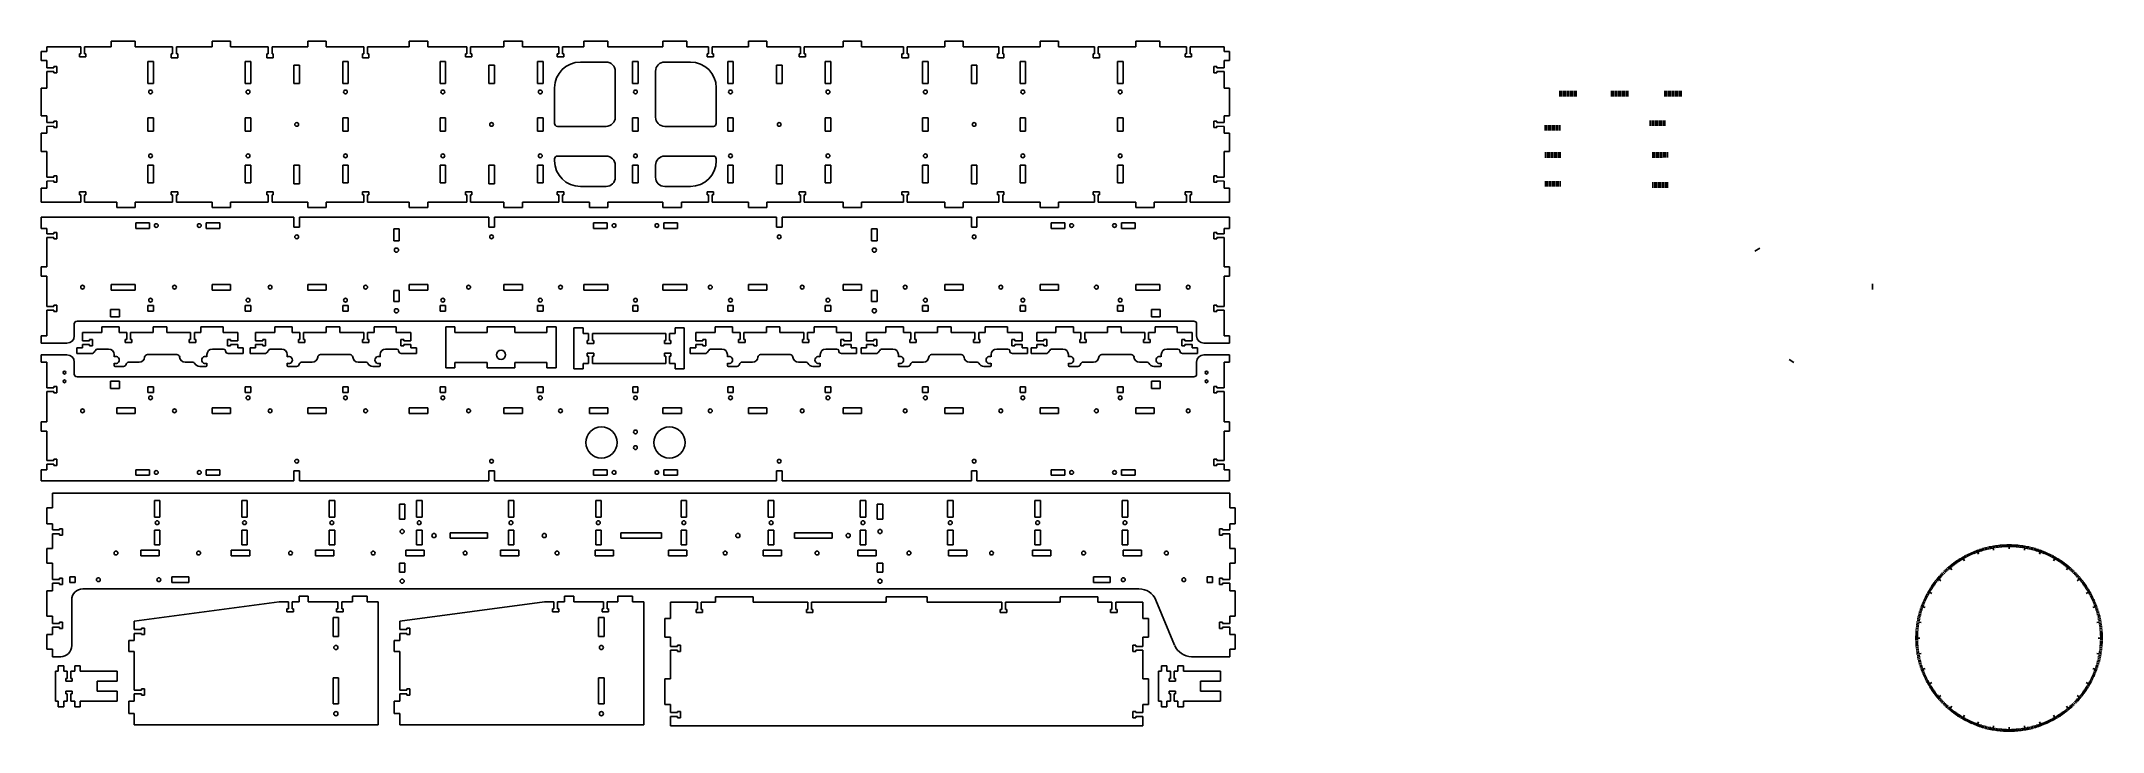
# Model space of a CAD drawing. Extents: x -1265 to 978, y -734 to 17.
import ezdxf

# ---------------------------------------------------------------- set-up
doc = ezdxf.new("R2010")
doc.units = 0
doc.linetypes.add('HIDDEN', pattern=[9.525, 6.35, -3.175])
doc.layers.get('0').update_dxf_attribs({"color": 253, "linetype": 'CONTINUOUS'})
doc.layers.add('HIDDEN', color=38, linetype='HIDDEN')

msp = doc.modelspace()

# ---------------------------------------------------------------- linework, layer by layer
at = {"color": 38}
for p, q in [((-1264.8, 6.4), (-1258.8, 6.4)), ((-1264.8, -3.6), (-1264.8, 6.4)), ((-1258.8, 6.4), (-1258.8, 11.4)), ((-1258.8, 11.4), (-1221.8, 11.4)), ((-1223.3, 3.6), (-1223.3, 0.4)), ((-1221.8, 3.6), (-1223.3, 3.6)), ((-1223.3, 0.4), (-1216.3, 0.4)), ((-1221.8, 11.4), (-1221.8, 3.6)), ((-1217.7, 11.4), (-1188.7, 11.4)), ((-1217.7, 3.6), (-1217.7, 11.4)), ((-1216.3, 3.6), (-1217.7, 3.6)), ((-1216.3, 0.4), (-1216.3, 3.6)), ((-1188.7, 11.4), (-1188.7, 17.4)), ((-1188.7, 17.4), (-1162.7, 17.4)), ((-1162.7, 17.4), (-1162.7, 11.4)), ((-1162.7, 11.4), (-1121.8, 11.4)), ((-1123.3, 3.6), (-1123.3, -0.6)), ((-1121.8, 3.6), (-1123.3, 3.6)), ((-1121.8, 11.4), (-1121.8, 3.6)), ((-1117.7, 11.4), (-1078.7, 11.4)), ((-1117.7, 3.6), (-1117.7, 11.4)), ((-1116.3, 3.6), (-1117.7, 3.6)), ((-1116.3, -0.6), (-1116.3, 3.6)), ((-1078.7, 17.4), (-1058.7, 17.4)), ((-1078.7, 11.4), (-1078.7, 17.4)), ((-1058.7, 17.4), (-1058.7, 11.4)), ((-1058.7, 11.4), (-1017.8, 11.4)), ((-1019.3, 3.6), (-1019.3, -0.6)), ((-1017.8, 3.6), (-1019.3, 3.6)), ((-1017.8, 11.4), (-1017.8, 3.6)), ((-1013.7, 11.4), (-974.7, 11.4)), ((-1013.7, 3.6), (-1013.7, 11.4)), ((-1012.3, 3.6), (-1013.7, 3.6)), ((-1012.3, -0.6), (-1012.3, 3.6)), ((-974.7, 17.4), (-954.7, 17.4)), ((-974.7, 11.4), (-974.7, 17.4)), ((-954.7, 17.4), (-954.7, 11.4)), ((-954.7, 11.4), (-913.8, 11.4)), ((-915.3, 3.6), (-915.3, -0.6)), ((-913.8, 3.6), (-915.3, 3.6)), ((-913.8, 11.4), (-913.8, 3.6)), ((-909.7, 11.4), (-864.3, 11.4)), ((-909.7, 3.6), (-909.7, 11.4)), ((-908.3, 3.6), (-909.7, 3.6)), ((-908.3, -0.6), (-908.3, 3.6)), ((-864.3, 17.4), (-844.3, 17.4)), ((-864.3, 11.4), (-864.3, 17.4)), ((-844.3, 17.4), (-844.3, 11.4)), ((-844.3, 11.4), (-801.8, 11.4)), ((-803.3, 3.6), (-803.3, 0.4)), ((-801.8, 3.6), (-803.3, 3.6)), ((-803.3, 0.4), (-796.3, 0.4)), ((-801.8, 11.4), (-801.8, 3.6)), ((-797.7, 11.4), (-761.3, 11.4)), ((-797.7, 3.6), (-797.7, 11.4)), ((-796.3, 3.6), (-797.7, 3.6)), ((-796.3, 0.4), (-796.3, 3.6)), ((-761.3, 17.4), (-741.3, 17.4)), ((-761.3, 11.4), (-761.3, 17.4)), ((-741.3, 17.4), (-741.3, 11.4)), ((-741.3, 11.4), (-701.8, 11.4)), ((-703.3, 3.6), (-703.3, 0.4)), ((-701.8, 3.6), (-703.3, 3.6)), ((-703.3, 0.4), (-696.3, 0.4)), ((-701.8, 11.4), (-701.8, 3.6)), ((-697.7, 11.4), (-674.3, 11.4)), ((-697.7, 3.6), (-697.7, 11.4)), ((-696.3, 3.6), (-697.7, 3.6)), ((-696.3, 0.4), (-696.3, 3.6)), ((-674.3, 11.4), (-674.3, 17.4)), ((-674.3, 17.4), (-648.3, 17.4)), ((-648.3, 17.4), (-648.3, 11.4)), ((-588.3, 11.4), (-648.3, 11.4)), ((-588.3, 17.4), (-588.3, 11.4)), ((-562.3, 17.4), (-588.3, 17.4)), ((-562.3, 17.4), (-562.3, 11.4)), ((-538.8, 11.4), (-562.3, 11.4)), ((-540.3, 3.6), (-538.8, 3.6)), ((-540.3, 0.4), (-540.3, 3.6)), ((-533.3, 0.4), (-540.3, 0.4)), ((-538.8, 3.6), (-538.8, 11.4)), ((-534.7, 11.4), (-534.7, 3.6)), ((-495.3, 11.4), (-534.7, 11.4)), ((-534.7, 3.6), (-533.3, 3.6)), ((-533.3, 3.6), (-533.3, 0.4)), ((-495.3, 17.4), (-495.3, 11.4)), ((-475.3, 17.4), (-495.3, 17.4)), ((-475.3, 11.4), (-475.3, 17.4)), ((-438.8, 11.4), (-475.3, 11.4)), ((-440.3, 3.6), (-438.8, 3.6)), ((-440.3, 0.4), (-440.3, 3.6)), ((-433.3, 0.4), (-440.3, 0.4)), ((-438.8, 3.6), (-438.8, 11.4)), ((-434.7, 11.4), (-434.7, 3.6)), ((-392.3, 11.4), (-434.7, 11.4)), ((-434.7, 3.6), (-433.3, 3.6)), ((-433.3, 3.6), (-433.3, 0.4)), ((-392.3, 17.4), (-392.3, 11.4)), ((-372.3, 17.4), (-392.3, 17.4)), ((-372.3, 11.4), (-372.3, 17.4)), ((-326.8, 11.4), (-372.3, 11.4)), ((-328.3, 3.6), (-326.8, 3.6)), ((-328.3, -0.6), (-328.3, 3.6)), ((-326.8, 3.6), (-326.8, 11.4)), ((-322.7, 11.4), (-322.7, 3.6)), ((-281.8, 11.4), (-322.7, 11.4)), ((-322.7, 3.6), (-321.3, 3.6)), ((-321.3, 3.6), (-321.3, -0.6)), ((-281.8, 17.4), (-281.8, 11.4)), ((-261.8, 17.4), (-281.8, 17.4)), ((-261.8, 11.4), (-261.8, 17.4)), ((-222.8, 11.4), (-261.8, 11.4)), ((-224.3, 3.6), (-222.8, 3.6)), ((-224.3, -0.6), (-224.3, 3.6)), ((-222.8, 3.6), (-222.8, 11.4)), ((-218.7, 11.4), (-218.7, 3.6)), ((-177.8, 11.4), (-218.7, 11.4)), ((-218.7, 3.6), (-217.3, 3.6)), ((-217.3, 3.6), (-217.3, -0.6)), ((-177.8, 17.4), (-177.8, 11.4)), ((-157.8, 17.4), (-177.8, 17.4)), ((-157.8, 11.4), (-157.8, 17.4)), ((-118.8, 11.4), (-157.8, 11.4)), ((-120.3, 3.6), (-118.8, 3.6)), ((-120.3, -0.6), (-120.3, 3.6)), ((-118.8, 3.6), (-118.8, 11.4)), ((-114.7, 11.4), (-114.7, 3.6)), ((-73.8, 11.4), (-114.7, 11.4)), ((-114.7, 3.6), (-113.3, 3.6)), ((-113.3, 3.6), (-113.3, -0.6)), ((-73.8, 17.4), (-73.8, 11.4)), ((-47.8, 17.4), (-73.8, 17.4)), ((-47.8, 17.4), (-47.8, 11.4)), ((-18.8, 11.4), (-47.8, 11.4)), ((-20.3, 3.6), (-18.8, 3.6)), ((-20.3, 0.4), (-20.3, 3.6)), ((-13.3, 0.4), (-20.3, 0.4)), ((-18.8, 3.6), (-18.8, 11.4)), ((-14.7, 11.4), (-14.7, 3.6)), ((22.2, 11.4), (-14.7, 11.4)), ((-14.7, 3.6), (-13.3, 3.6)), ((-13.3, 3.6), (-13.3, 0.4)), ((22.2, 11.4), (22.2, 6.4)), ((22.2, 6.4), (28.2, 6.4)), ((28.2, 6.4), (28.2, -3.6)), ((-1258.8, -3.6), (-1264.8, -3.6)), ((-1258.8, -11.5), (-1258.8, -3.6)), ((-1251, -11.5), (-1258.8, -11.5)), ((-1258.8, -15.7), (-1251, -15.6)), ((-1258.8, -33.6), (-1258.8, -15.7)), ((-1251, -10.1), (-1251, -11.5)), ((-1247.8, -10.1), (-1251, -10.1)), ((-1251, -15.6), (-1251, -17.1)), ((-1251, -17.1), (-1247.8, -17.1)), ((-1247.8, -17.1), (-1247.8, -10.1)), ((-1148.8, -4.6), (-1142.8, -4.6)), ((-1148.8, -28.6), (-1148.8, -4.6)), ((-1142.8, -28.6), (-1142.8, -4.6)), ((-1123.3, -0.6), (-1116.3, -0.6)), ((-1042.8, -28.6), (-1042.8, -4.6)), ((-1042.8, -4.6), (-1036.8, -4.6)), ((-1036.8, -28.6), (-1036.8, -4.6)), ((-1019.3, -0.6), (-1012.3, -0.6)), ((-989.8, -8.6), (-983.8, -8.6)), ((-989.8, -28.6), (-989.8, -8.6)), ((-983.8, -28.6), (-983.8, -8.6)), ((-936.8, -28.6), (-936.8, -4.6)), ((-936.8, -4.6), (-930.8, -4.6)), ((-930.8, -28.6), (-930.8, -4.6)), ((-915.3, -0.6), (-908.3, -0.6)), ((-830.8, -4.6), (-824.8, -4.6)), ((-830.8, -28.6), (-830.8, -4.6)), ((-824.8, -28.6), (-824.8, -4.6)), ((-777.8, -8.6), (-771.8, -8.6)), ((-777.8, -28.6), (-777.8, -8.6)), ((-771.8, -28.6), (-771.8, -8.6)), ((-724.8, -28.6), (-724.8, -4.6)), ((-718.8, -4.6), (-724.8, -4.6)), ((-718.8, -28.6), (-718.8, -4.6)), ((-678.2, -5.2), (-650.2, -5.2)), ((-640.2, -15.2), (-640.2, -65.2)), ((-621.4, -28.6), (-621.4, -4.6)), ((-615.2, -4.6), (-621.4, -4.6)), ((-615.2, -28.6), (-615.2, -4.6)), ((-596.4, -15.2), (-596.4, -65.2)), ((-558.4, -5.2), (-586.4, -5.2)), ((-517.8, -28.6), (-517.8, -4.6)), ((-517.8, -4.6), (-511.8, -4.6)), ((-511.8, -28.6), (-511.8, -4.6)), ((-458.8, -8.6), (-464.8, -8.6)), ((-464.8, -28.6), (-464.8, -8.6)), ((-458.8, -28.6), (-458.8, -8.6)), ((-405.8, -4.6), (-411.8, -4.6)), ((-411.8, -28.6), (-411.8, -4.6)), ((-405.8, -28.6), (-405.8, -4.6)), ((-321.3, -0.6), (-328.3, -0.6)), ((-299.8, -4.6), (-305.8, -4.6)), ((-305.8, -28.6), (-305.8, -4.6)), ((-299.8, -28.6), (-299.8, -4.6)), ((-252.8, -28.6), (-252.8, -8.6)), ((-246.8, -8.6), (-252.8, -8.6)), ((-246.8, -28.6), (-246.8, -8.6)), ((-217.3, -0.6), (-224.3, -0.6)), ((-193.8, -4.6), (-199.8, -4.6)), ((-199.8, -28.6), (-199.8, -4.6)), ((-193.8, -28.6), (-193.8, -4.6)), ((-113.3, -0.6), (-120.3, -0.6)), ((-87.8, -4.6), (-93.8, -4.6)), ((-93.8, -28.6), (-93.8, -4.6)), ((-87.8, -28.6), (-87.8, -4.6)), ((11.2, -10.1), (11.2, -17.1)), ((14.4, -10.1), (11.2, -10.1)), ((11.2, -17.1), (14.4, -17.1)), ((14.4, -11.5), (14.4, -10.1)), ((22.2, -11.5), (14.4, -11.5)), ((14.4, -15.6), (22.2, -15.7)), ((14.4, -17.1), (14.4, -15.6)), ((22.2, -3.6), (22.2, -11.5)), ((28.2, -3.6), (22.2, -3.6)), ((22.2, -15.7), (22.2, -33.6)), ((-1264.8, -63.6), (-1264.8, -33.6)), ((-1264.8, -33.6), (-1258.8, -33.6)), ((-1142.8, -28.6), (-1148.8, -28.6)), ((-1036.8, -28.6), (-1042.8, -28.6)), ((-983.8, -28.6), (-989.8, -28.6)), ((-930.8, -28.6), (-936.8, -28.6)), ((-824.8, -28.6), (-830.8, -28.6)), ((-771.8, -28.6), (-777.8, -28.6)), ((-724.8, -28.6), (-718.8, -28.6)), ((-706.2, -72.2), (-706.2, -33.2)), ((-621.4, -28.6), (-615.2, -28.6)), ((-530.4, -72.2), (-530.4, -33.2)), ((-511.8, -28.6), (-517.8, -28.6)), ((-464.8, -28.6), (-458.8, -28.6)), ((-411.8, -28.6), (-405.8, -28.6)), ((-305.8, -28.6), (-299.8, -28.6)), ((-252.8, -28.6), (-246.8, -28.6)), ((-199.8, -28.6), (-193.8, -28.6)), ((-93.8, -28.6), (-87.8, -28.6)), ((22.2, -33.6), (28.2, -33.6)), ((28.2, -33.6), (28.2, -63.6)), ((-1258.8, -63.6), (-1264.8, -63.6)), ((-1258.8, -71), (-1258.8, -63.6)), ((-1148.8, -65.8), (-1142.8, -65.8)), ((-1148.8, -80.6), (-1148.8, -65.8)), ((-1142.8, -80.6), (-1142.8, -65.8)), ((-1042.8, -80.6), (-1042.8, -65.8)), ((-1042.8, -65.8), (-1036.8, -65.8)), ((-1036.8, -80.6), (-1036.8, -65.8)), ((-936.8, -80.6), (-936.8, -65.8)), ((-936.8, -65.8), (-930.8, -65.8)), ((-930.8, -80.6), (-930.8, -65.8)), ((-830.8, -65.8), (-824.8, -65.8)), ((-830.8, -80.6), (-830.8, -65.8)), ((-824.8, -80.6), (-824.8, -65.8)), ((-724.8, -80.6), (-724.8, -65.8)), ((-718.8, -65.8), (-724.8, -65.8)), ((-718.8, -80.6), (-718.8, -65.8)), ((-621.4, -80.6), (-621.4, -65.8)), ((-615.2, -65.8), (-621.4, -65.8)), ((-615.2, -80.6), (-615.2, -65.8)), ((-517.8, -80.6), (-517.8, -65.8)), ((-517.8, -65.8), (-511.8, -65.8)), ((-511.8, -80.6), (-511.8, -65.8)), ((-405.8, -65.8), (-411.8, -65.8)), ((-411.8, -80.6), (-411.8, -65.8)), ((-405.8, -80.6), (-405.8, -65.8)), ((-299.8, -65.8), (-305.8, -65.8)), ((-305.8, -80.6), (-305.8, -65.8)), ((-299.8, -80.6), (-299.8, -65.8)), ((-193.8, -65.8), (-199.8, -65.8)), ((-199.8, -80.6), (-199.8, -65.8)), ((-193.8, -80.6), (-193.8, -65.8)), ((-87.8, -65.8), (-93.8, -65.8)), ((-93.8, -80.6), (-93.8, -65.8)), ((-87.8, -80.6), (-87.8, -65.8)), ((28.2, -63.6), (22.2, -63.6)), ((22.2, -63.6), (22.2, -71)), ((-1264.8, -102.6), (-1264.8, -82.6)), ((-1264.8, -82.6), (-1258.8, -82.6)), ((-1251, -71), (-1258.8, -71)), ((-1258.8, -75.2), (-1251, -75.1)), ((-1258.8, -82.6), (-1258.8, -75.2)), ((-1251, -69.6), (-1251, -71)), ((-1247.8, -69.6), (-1251, -69.6)), ((-1251, -75.1), (-1251, -76.6)), ((-1251, -76.6), (-1247.8, -76.6)), ((-1247.8, -76.6), (-1247.8, -69.6)), ((-1142.8, -80.6), (-1148.8, -80.6)), ((-1036.8, -80.6), (-1042.8, -80.6)), ((-930.8, -80.6), (-936.8, -80.6)), ((-824.8, -80.6), (-830.8, -80.6)), ((-724.8, -80.6), (-718.8, -80.6)), ((-703.2, -75.2), (-650.2, -75.2)), ((-621.4, -80.6), (-615.2, -80.6)), ((-533.4, -75.2), (-586.4, -75.2)), ((-511.8, -80.6), (-517.8, -80.6)), ((-411.8, -80.6), (-405.8, -80.6)), ((-305.8, -80.6), (-299.8, -80.6)), ((-199.8, -80.6), (-193.8, -80.6)), ((-93.8, -80.6), (-87.8, -80.6)), ((14.4, -69.6), (11.2, -69.6)), ((11.2, -69.6), (11.2, -76.6)), ((11.2, -76.6), (14.4, -76.6)), ((14.4, -71), (14.4, -69.6)), ((22.2, -71), (14.4, -71)), ((14.4, -76.6), (14.4, -75.1)), ((14.4, -75.1), (22.2, -75.2)), ((22.2, -75.2), (22.2, -82.6)), ((22.2, -82.6), (28.2, -82.6)), ((28.2, -82.6), (28.2, -102.6)), ((-1258.8, -102.6), (-1264.8, -102.6)), ((-1258.8, -130.5), (-1258.8, -102.6)), ((-706.2, -112.6), (-706.2, -110.6)), ((-650.2, -107.6), (-703.2, -107.6)), ((-586.4, -107.6), (-533.4, -107.6)), ((-530.4, -112.6), (-530.4, -110.6)), ((28.2, -102.6), (22.2, -102.6)), ((22.2, -102.6), (22.2, -130.5)), ((-1251, -130.5), (-1258.8, -130.5)), ((-1247.8, -129.1), (-1251, -129.1)), ((-1251, -129.1), (-1251, -130.5)), ((-1247.8, -136.1), (-1247.8, -129.1)), ((-1148.8, -117.6), (-1142.8, -117.6)), ((-1148.8, -136.6), (-1148.8, -117.6)), ((-1142.8, -136.6), (-1142.8, -117.6)), ((-1042.8, -136.6), (-1042.8, -117.6)), ((-1042.8, -117.6), (-1036.8, -117.6)), ((-1036.8, -136.6), (-1036.8, -117.6)), ((-989.8, -137.6), (-989.8, -117.6)), ((-989.8, -117.6), (-983.8, -117.6)), ((-983.8, -137.6), (-983.8, -117.6)), ((-936.8, -136.6), (-936.8, -117.6)), ((-936.8, -117.6), (-930.8, -117.6)), ((-930.8, -136.6), (-930.8, -117.6)), ((-830.8, -136.6), (-830.8, -117.6)), ((-830.8, -117.6), (-824.8, -117.6)), ((-824.8, -136.6), (-824.8, -117.6)), ((-777.8, -117.6), (-771.8, -117.6)), ((-777.8, -137.6), (-777.8, -117.6)), ((-771.8, -137.6), (-771.8, -117.6)), ((-724.8, -136.6), (-724.8, -117.6)), ((-718.8, -117.6), (-724.8, -117.6)), ((-718.8, -136.6), (-718.8, -117.6)), ((-640.2, -117.6), (-640.2, -130.6)), ((-621.4, -136.6), (-621.4, -117.6)), ((-615.2, -117.6), (-621.4, -117.6)), ((-615.2, -136.6), (-615.2, -117.6)), ((-596.4, -117.6), (-596.4, -130.6)), ((-517.8, -136.6), (-517.8, -117.6)), ((-517.8, -117.6), (-511.8, -117.6)), ((-511.8, -136.6), (-511.8, -117.6)), ((-458.8, -117.6), (-464.8, -117.6)), ((-464.8, -137.6), (-464.8, -117.6)), ((-458.8, -137.6), (-458.8, -117.6)), ((-411.8, -136.6), (-411.8, -117.6)), ((-405.8, -117.6), (-411.8, -117.6)), ((-405.8, -136.6), (-405.8, -117.6)), ((-299.8, -117.6), (-305.8, -117.6)), ((-305.8, -136.6), (-305.8, -117.6)), ((-299.8, -136.6), (-299.8, -117.6)), ((-246.8, -117.6), (-252.8, -117.6)), ((-252.8, -137.6), (-252.8, -117.6)), ((-246.8, -137.6), (-246.8, -117.6)), ((-193.8, -117.6), (-199.8, -117.6)), ((-199.8, -136.6), (-199.8, -117.6)), ((-193.8, -136.6), (-193.8, -117.6)), ((-87.8, -117.6), (-93.8, -117.6)), ((-93.8, -136.6), (-93.8, -117.6)), ((-87.8, -136.6), (-87.8, -117.6)), ((14.4, -129.1), (11.2, -129.1)), ((11.2, -129.1), (11.2, -136.1)), ((14.4, -130.5), (14.4, -129.1)), ((22.2, -130.5), (14.4, -130.5)), ((-1264.8, -157.6), (-1264.8, -142.6)), ((-1264.8, -142.6), (-1258.8, -142.6)), ((-1258.8, -134.7), (-1251, -134.6)), ((-1258.8, -142.6), (-1258.8, -134.7)), ((-1251, -134.6), (-1251, -136.1)), ((-1251, -136.1), (-1247.8, -136.1)), ((-1216.3, -146.6), (-1223.3, -146.6)), ((-1223.3, -146.6), (-1223.3, -149.8)), ((-1223.3, -149.8), (-1221.8, -149.8)), ((-1221.8, -149.8), (-1221.8, -157.6)), ((-1217.7, -157.6), (-1217.7, -149.8)), ((-1217.7, -149.8), (-1216.3, -149.8)), ((-1216.3, -149.8), (-1216.3, -146.6)), ((-1142.8, -136.6), (-1148.8, -136.6)), ((-1123.3, -146.6), (-1123.3, -149.8)), ((-1116.3, -146.6), (-1123.3, -146.6)), ((-1123.3, -149.8), (-1121.8, -149.8)), ((-1121.8, -149.8), (-1121.8, -157.6)), ((-1117.7, -149.8), (-1116.3, -149.8)), ((-1117.7, -157.6), (-1117.7, -149.8)), ((-1116.3, -149.8), (-1116.3, -146.6)), ((-1036.8, -136.6), (-1042.8, -136.6)), ((-1019.3, -146.6), (-1019.3, -149.8)), ((-1012.3, -146.6), (-1019.3, -146.6)), ((-1019.3, -149.8), (-1017.8, -149.8)), ((-1017.8, -149.8), (-1017.8, -157.6)), ((-1013.7, -149.8), (-1012.3, -149.8)), ((-1013.7, -157.6), (-1013.7, -149.8)), ((-1012.3, -149.8), (-1012.3, -146.6)), ((-983.8, -137.6), (-989.8, -137.6)), ((-930.8, -136.6), (-936.8, -136.6)), ((-915.3, -146.6), (-915.3, -149.8)), ((-908.3, -146.6), (-915.3, -146.6)), ((-915.3, -149.8), (-913.8, -149.8)), ((-913.8, -149.8), (-913.8, -157.6)), ((-909.7, -149.8), (-908.3, -149.8)), ((-909.7, -157.6), (-909.7, -149.8)), ((-908.3, -149.8), (-908.3, -146.6)), ((-824.8, -136.6), (-830.8, -136.6)), ((-803.3, -146.6), (-803.3, -149.8)), ((-796.3, -146.6), (-803.3, -146.6)), ((-803.3, -149.8), (-801.8, -149.8)), ((-801.8, -149.8), (-801.8, -157.6)), ((-797.7, -149.8), (-796.3, -149.8)), ((-797.7, -157.6), (-797.7, -149.8)), ((-796.3, -149.8), (-796.3, -146.6)), ((-771.8, -137.6), (-777.8, -137.6)), ((-724.8, -136.6), (-718.8, -136.6)), ((-703.3, -146.6), (-703.3, -149.8)), ((-696.3, -146.6), (-703.3, -146.6)), ((-703.3, -149.8), (-701.8, -149.8)), ((-701.8, -149.8), (-701.8, -157.6)), ((-697.7, -149.8), (-696.3, -149.8)), ((-697.7, -157.6), (-697.7, -149.8)), ((-696.3, -149.8), (-696.3, -146.6)), ((-650.2, -140.6), (-678.2, -140.6)), ((-621.4, -136.6), (-615.2, -136.6)), ((-586.4, -140.6), (-558.4, -140.6)), ((-540.3, -146.6), (-533.3, -146.6)), ((-540.3, -149.8), (-540.3, -146.6)), ((-538.8, -149.8), (-540.3, -149.8)), ((-538.8, -157.6), (-538.8, -149.8)), ((-534.7, -149.8), (-534.7, -157.6)), ((-533.3, -149.8), (-534.7, -149.8)), ((-533.3, -146.6), (-533.3, -149.8)), ((-511.8, -136.6), (-517.8, -136.6)), ((-464.8, -137.6), (-458.8, -137.6)), ((-440.3, -146.6), (-433.3, -146.6)), ((-440.3, -149.8), (-440.3, -146.6)), ((-438.8, -149.8), (-440.3, -149.8)), ((-438.8, -157.6), (-438.8, -149.8)), ((-434.7, -149.8), (-434.7, -157.6)), ((-433.3, -149.8), (-434.7, -149.8)), ((-433.3, -146.6), (-433.3, -149.8)), ((-411.8, -136.6), (-405.8, -136.6)), ((-328.3, -146.6), (-321.3, -146.6)), ((-328.3, -149.8), (-328.3, -146.6)), ((-326.8, -149.8), (-328.3, -149.8)), ((-326.8, -157.6), (-326.8, -149.8)), ((-322.7, -149.8), (-322.7, -157.6)), ((-321.3, -149.8), (-322.7, -149.8)), ((-321.3, -146.6), (-321.3, -149.8)), ((-305.8, -136.6), (-299.8, -136.6)), ((-252.8, -137.6), (-246.8, -137.6)), ((-224.3, -146.6), (-217.3, -146.6)), ((-224.3, -149.8), (-224.3, -146.6)), ((-222.8, -149.8), (-224.3, -149.8)), ((-222.8, -157.6), (-222.8, -149.8)), ((-218.7, -149.8), (-218.7, -157.6)), ((-217.3, -149.8), (-218.7, -149.8)), ((-217.3, -146.6), (-217.3, -149.8)), ((-199.8, -136.6), (-193.8, -136.6)), ((-120.3, -146.6), (-113.3, -146.6)), ((-120.3, -149.8), (-120.3, -146.6)), ((-118.8, -149.8), (-120.3, -149.8)), ((-118.8, -157.6), (-118.8, -149.8)), ((-114.7, -149.8), (-114.7, -157.6)), ((-113.3, -149.8), (-114.7, -149.8)), ((-113.3, -146.6), (-113.3, -149.8)), ((-93.8, -136.6), (-87.8, -136.6)), ((-20.3, -149.8), (-20.3, -146.6)), ((-20.3, -146.6), (-13.3, -146.6)), ((-18.8, -149.8), (-20.3, -149.8)), ((-18.8, -157.6), (-18.8, -149.8)), ((-13.3, -149.8), (-14.7, -149.8)), ((-14.7, -149.8), (-14.7, -157.6)), ((-13.3, -146.6), (-13.3, -149.8)), ((11.2, -136.1), (14.4, -136.1)), ((14.4, -134.6), (22.2, -134.7)), ((14.4, -136.1), (14.4, -134.6)), ((22.2, -134.7), (22.2, -142.6)), ((22.2, -142.6), (28.2, -142.6)), ((28.2, -142.6), (28.2, -157.6)), ((-1221.8, -157.6), (-1264.8, -157.6)), ((-989.8, -174.2), (-1264.8, -174.2)), ((-1264.8, -174.2), (-1264.8, -186.2)), ((-1182.7, -157.6), (-1217.7, -157.6)), ((-1182.7, -163.6), (-1182.7, -157.6)), ((-1162.7, -163.6), (-1182.7, -163.6)), ((-1162.7, -157.6), (-1162.7, -163.6)), ((-1121.8, -157.6), (-1162.7, -157.6)), ((-1078.7, -157.6), (-1117.7, -157.6)), ((-1078.7, -163.6), (-1078.7, -157.6)), ((-1058.7, -163.6), (-1078.7, -163.6)), ((-1058.7, -157.6), (-1058.7, -163.6)), ((-1017.8, -157.6), (-1058.7, -157.6)), ((-974.7, -157.6), (-1013.7, -157.6)), ((-989.8, -174.2), (-989.8, -184.9)), ((-777.8, -174.2), (-983.8, -174.2)), ((-983.8, -174.2), (-983.8, -184.9)), ((-974.7, -163.6), (-974.7, -157.6)), ((-954.7, -163.6), (-974.7, -163.6)), ((-954.7, -157.6), (-954.7, -163.6)), ((-913.8, -157.6), (-954.7, -157.6)), ((-864.3, -157.6), (-909.7, -157.6)), ((-864.3, -163.6), (-864.3, -157.6)), ((-844.3, -163.6), (-864.3, -163.6)), ((-844.3, -157.6), (-844.3, -163.6)), ((-801.8, -157.6), (-844.3, -157.6)), ((-761.3, -157.6), (-797.7, -157.6)), ((-777.8, -174.2), (-777.8, -184.9)), ((-464.8, -174.2), (-771.8, -174.2)), ((-771.8, -174.2), (-771.8, -184.9)), ((-761.3, -163.6), (-761.3, -157.6)), ((-741.3, -163.6), (-761.3, -163.6)), ((-741.3, -157.6), (-741.3, -163.6)), ((-701.8, -157.6), (-741.3, -157.6)), ((-668.3, -157.6), (-697.7, -157.6)), ((-668.3, -163.6), (-668.3, -157.6)), ((-668.3, -163.6), (-648.3, -163.6)), ((-648.3, -157.6), (-588.3, -157.6)), ((-648.3, -157.6), (-648.3, -163.6)), ((-588.3, -157.6), (-588.3, -163.6)), ((-568.3, -163.6), (-588.3, -163.6)), ((-568.3, -163.6), (-568.3, -157.6)), ((-568.3, -157.6), (-538.8, -157.6)), ((-534.7, -157.6), (-495.3, -157.6)), ((-495.3, -157.6), (-495.3, -163.6)), ((-495.3, -163.6), (-475.3, -163.6)), ((-475.3, -157.6), (-438.8, -157.6)), ((-475.3, -163.6), (-475.3, -157.6)), ((-464.8, -174.2), (-464.8, -184.9)), ((-458.8, -174.2), (-252.8, -174.2)), ((-458.8, -174.2), (-458.8, -184.9)), ((-434.7, -157.6), (-392.3, -157.6)), ((-392.3, -157.6), (-392.3, -163.6)), ((-392.3, -163.6), (-372.3, -163.6)), ((-372.3, -157.6), (-326.8, -157.6)), ((-372.3, -163.6), (-372.3, -157.6)), ((-322.7, -157.6), (-281.8, -157.6)), ((-281.8, -157.6), (-281.8, -163.6)), ((-281.8, -163.6), (-261.8, -163.6)), ((-261.8, -157.6), (-222.8, -157.6)), ((-261.8, -163.6), (-261.8, -157.6)), ((-252.8, -174.2), (-252.8, -184.9)), ((-246.8, -174.2), (28.2, -174.2)), ((-246.8, -174.2), (-246.8, -184.9)), ((-218.7, -157.6), (-177.8, -157.6)), ((-177.8, -157.6), (-177.8, -163.6)), ((-177.8, -163.6), (-157.8, -163.6)), ((-157.8, -157.6), (-118.8, -157.6)), ((-157.8, -163.6), (-157.8, -157.6)), ((-114.7, -157.6), (-73.8, -157.6)), ((-73.8, -157.6), (-73.8, -163.6)), ((-73.8, -163.6), (-53.8, -163.6)), ((-53.8, -163.6), (-53.8, -157.6)), ((-53.8, -157.6), (-18.8, -157.6)), ((-14.7, -157.6), (28.2, -157.6)), ((28.2, -174.2), (28.2, -186.2)), ((-1264.8, -186.2), (-1258.8, -186.2)), ((-1258.8, -186.2), (-1258.8, -192.1)), ((-1258.8, -192.1), (-1251, -192.1)), ((-1251, -196.2), (-1258.8, -196.2)), ((-1258.8, -196.2), (-1258.8, -228.2)), ((-1251, -192.1), (-1251, -190.7)), ((-1251, -190.7), (-1247.8, -190.7)), ((-1251, -197.7), (-1251, -196.2)), ((-1247.8, -197.7), (-1251, -197.7)), ((-1247.8, -190.7), (-1247.8, -197.7)), ((-1147, -180.2), (-1162, -180.2)), ((-1162, -180.2), (-1162, -186.2)), ((-1147, -186.2), (-1162, -186.2)), ((-1147, -186.2), (-1147, -180.2)), ((-1070.6, -180.2), (-1085.5, -180.2)), ((-1085.5, -180.2), (-1085.5, -186.2)), ((-1070.6, -186.2), (-1085.5, -186.2)), ((-1070.6, -186.2), (-1070.6, -180.2)), ((-989.8, -184.9), (-983.8, -184.9)), ((-881.3, -186.7), (-875.3, -186.7)), ((-881.3, -199.9), (-881.3, -186.7)), ((-875.3, -199.9), (-881.3, -199.9)), ((-875.3, -186.7), (-875.3, -199.9)), ((-777.8, -184.9), (-771.8, -184.9)), ((-649, -180.2), (-664, -180.2)), ((-664, -186.2), (-664, -180.2)), ((-664, -186.2), (-649, -186.2)), ((-649, -180.2), (-649, -186.2)), ((-587.5, -180.2), (-587.5, -186.2)), ((-587.5, -180.2), (-572.5, -180.2)), ((-572.5, -186.2), (-587.5, -186.2)), ((-572.5, -186.2), (-572.5, -180.2)), ((-458.8, -184.9), (-464.8, -184.9)), ((-361.3, -186.7), (-361.3, -199.9)), ((-355.3, -186.7), (-361.3, -186.7)), ((-361.3, -199.9), (-355.3, -199.9)), ((-355.3, -199.9), (-355.3, -186.7)), ((-246.8, -184.9), (-252.8, -184.9)), ((-166, -186.2), (-166, -180.2)), ((-166, -180.2), (-151, -180.2)), ((-166, -186.2), (-151, -186.2)), ((-151, -180.2), (-151, -186.2)), ((-89.5, -186.2), (-89.5, -180.2)), ((-89.5, -180.2), (-74.5, -180.2)), ((-89.5, -186.2), (-74.5, -186.2)), ((-74.5, -180.2), (-74.5, -186.2)), ((11.2, -190.7), (11.2, -197.7)), ((14.4, -190.7), (11.2, -190.7)), ((11.2, -197.7), (14.4, -197.7)), ((14.4, -192.1), (14.4, -190.7)), ((22.2, -192.1), (14.4, -192.1)), ((14.4, -196.2), (22.2, -196.2)), ((14.4, -197.7), (14.4, -196.2)), ((22.2, -186.2), (22.2, -192.1)), ((28.2, -186.2), (22.2, -186.2)), ((22.2, -196.2), (22.2, -228.2)), ((-1258.8, -228.2), (-1264.8, -228.2)), ((-1264.8, -228.2), (-1264.8, -238.2)), ((-1264.8, -238.2), (-1258.8, -238.2)), ((-1258.8, -238.2), (-1258.8, -271.1)), ((22.2, -228.2), (28.2, -228.2)), ((22.2, -238.2), (22.2, -271.1)), ((28.2, -238.2), (22.2, -238.2)), ((28.2, -228.2), (28.2, -238.2)), ((-1188.7, -247.4), (-1188.7, -253.4)), ((-1188.7, -247.4), (-1162.7, -247.4)), ((-1162.7, -253.4), (-1188.7, -253.4)), ((-1162.7, -247.4), (-1162.7, -253.4)), ((-1078.7, -253.4), (-1078.7, -247.4)), ((-1078.7, -247.4), (-1058.7, -247.4)), ((-1058.7, -253.4), (-1078.7, -253.4)), ((-1058.7, -247.4), (-1058.7, -253.4)), ((-974.7, -253.4), (-974.7, -247.4)), ((-974.7, -247.4), (-954.7, -247.4)), ((-954.7, -253.4), (-974.7, -253.4)), ((-954.7, -247.4), (-954.7, -253.4)), ((-881.3, -265.9), (-881.3, -253.9)), ((-881.3, -253.9), (-875.3, -253.9)), ((-875.3, -265.9), (-881.3, -265.9)), ((-875.3, -253.9), (-875.3, -265.9)), ((-864.3, -253.4), (-864.3, -247.4)), ((-864.3, -247.4), (-844.3, -247.4)), ((-844.3, -253.4), (-864.3, -253.4)), ((-844.3, -247.4), (-844.3, -253.4)), ((-761.3, -253.4), (-761.3, -247.4)), ((-761.3, -247.4), (-741.3, -247.4)), ((-741.3, -253.4), (-761.3, -253.4)), ((-741.3, -247.4), (-741.3, -253.4)), ((-674.3, -247.4), (-674.3, -253.4)), ((-674.3, -247.4), (-648.3, -247.4)), ((-648.3, -253.4), (-674.3, -253.4)), ((-648.3, -247.4), (-648.3, -253.4)), ((-562.3, -247.4), (-588.3, -247.4)), ((-588.3, -247.4), (-588.3, -253.4)), ((-588.3, -253.4), (-562.3, -253.4)), ((-562.3, -253.4), (-562.3, -247.4)), ((-475.3, -247.4), (-495.3, -247.4)), ((-495.3, -247.4), (-495.3, -253.4)), ((-495.3, -253.4), (-475.3, -253.4)), ((-475.3, -253.4), (-475.3, -247.4)), ((-372.2, -247.4), (-392.2, -247.4)), ((-392.2, -247.4), (-392.2, -253.4)), ((-392.2, -253.4), (-372.2, -253.4)), ((-372.2, -253.4), (-372.2, -247.4)), ((-361.3, -253.9), (-361.3, -265.9)), ((-355.3, -253.9), (-361.3, -253.9)), ((-361.3, -265.9), (-355.3, -265.9)), ((-355.3, -265.9), (-355.3, -253.9)), ((-261.8, -247.4), (-281.8, -247.4)), ((-281.8, -247.4), (-281.8, -253.4)), ((-281.8, -253.4), (-261.8, -253.4)), ((-261.8, -253.4), (-261.8, -247.4)), ((-157.8, -247.4), (-177.8, -247.4)), ((-177.8, -247.4), (-177.8, -253.4)), ((-177.8, -253.4), (-157.8, -253.4)), ((-157.8, -253.4), (-157.8, -247.4)), ((-47.8, -247.4), (-73.8, -247.4)), ((-73.8, -247.4), (-73.8, -253.4)), ((-73.8, -253.4), (-47.8, -253.4)), ((-47.8, -253.4), (-47.8, -247.4)), ((-1258.8, -271.1), (-1251, -271.1)), ((-1251, -275.2), (-1258.8, -275.2)), ((-1258.8, -275.2), (-1258.8, -303.2)), ((-1251, -271.1), (-1251, -269.7)), ((-1251, -269.7), (-1247.8, -269.7)), ((-1251, -276.7), (-1251, -275.2)), ((-1247.8, -276.7), (-1251, -276.7)), ((-1247.8, -269.7), (-1247.8, -276.7)), ((-1228.8, -303.2), (-1228.8, -290.2)), ((-1225.8, -287.2), (-10.7, -287.2)), ((-1189.3, -274.5), (-1189.3, -282.5)), ((-1179.8, -274.5), (-1189.3, -274.5)), ((-1179.8, -282.5), (-1189.3, -282.5)), ((-1179.8, -282.5), (-1179.8, -274.5)), ((-1148.8, -270.2), (-1142.8, -270.2)), ((-1148.8, -276.2), (-1148.8, -270.2)), ((-1142.8, -276.2), (-1148.8, -276.2)), ((-1142.8, -270.2), (-1142.8, -276.2)), ((-1042.8, -270.2), (-1036.8, -270.2)), ((-1042.8, -276.2), (-1042.8, -270.2)), ((-1036.8, -276.2), (-1042.8, -276.2)), ((-1036.8, -270.2), (-1036.8, -276.2)), ((-936.8, -270.2), (-930.8, -270.2)), ((-936.8, -276.2), (-936.8, -270.2)), ((-930.8, -276.2), (-936.8, -276.2)), ((-930.8, -270.2), (-930.8, -276.2)), ((-830.8, -270.2), (-824.8, -270.2)), ((-830.8, -276.2), (-830.8, -270.2)), ((-824.8, -276.2), (-830.8, -276.2)), ((-824.8, -270.2), (-824.8, -276.2)), ((-724.8, -270.2), (-718.8, -270.2)), ((-724.8, -276.2), (-724.8, -270.2)), ((-718.8, -276.2), (-724.8, -276.2)), ((-718.8, -270.2), (-718.8, -276.2)), ((-621.1, -276.2), (-621.1, -270.2)), ((-621.1, -270.2), (-615.5, -270.2)), ((-615.5, -276.2), (-621.1, -276.2)), ((-615.5, -276.2), (-615.5, -270.2)), ((-517.8, -270.2), (-517.8, -276.2)), ((-511.8, -270.2), (-517.8, -270.2)), ((-517.8, -276.2), (-511.8, -276.2)), ((-511.8, -276.2), (-511.8, -270.2)), ((-411.8, -270.2), (-411.8, -276.2)), ((-405.8, -270.2), (-411.8, -270.2)), ((-411.8, -276.2), (-405.8, -276.2)), ((-405.8, -276.2), (-405.8, -270.2)), ((-305.8, -270.2), (-305.8, -276.2)), ((-299.8, -270.2), (-305.8, -270.2)), ((-305.8, -276.2), (-299.8, -276.2)), ((-299.8, -276.2), (-299.8, -270.2)), ((-199.8, -270.2), (-199.8, -276.2)), ((-193.8, -270.2), (-199.8, -270.2)), ((-199.8, -276.2), (-193.8, -276.2)), ((-193.8, -276.2), (-193.8, -270.2)), ((-93.8, -270.2), (-93.8, -276.2)), ((-87.8, -270.2), (-93.8, -270.2)), ((-93.8, -276.2), (-87.8, -276.2)), ((-87.8, -276.2), (-87.8, -270.2)), ((-56.7, -274.5), (-56.7, -282.5)), ((-47.2, -274.5), (-56.7, -274.5)), ((-56.7, -282.5), (-47.2, -282.5)), ((-47.2, -282.5), (-47.2, -274.5)), ((-7.7, -303.2), (-7.7, -290.2)), ((11.2, -269.7), (11.2, -276.7)), ((14.4, -269.7), (11.2, -269.7)), ((11.2, -276.7), (14.4, -276.7)), ((14.4, -271.1), (14.4, -269.7)), ((22.2, -271.1), (14.4, -271.1)), ((14.4, -275.2), (22.2, -275.2)), ((14.4, -276.7), (14.4, -275.2)), ((22.2, -275.2), (22.2, -303.2)), ((-1258.8, -303.2), (-1264.8, -303.2)), ((-1264.8, -303.2), (-1264.8, -311.2)), ((-1264.8, -311.2), (-1236.8, -311.2)), ((-1199, -299.5), (-1220, -299.5)), ((-1220, -299.5), (-1220, -308.5)), ((-1220, -308.5), (-1212.2, -308.5)), ((-1212.2, -312.6), (-1220, -312.6)), ((-1220, -312.6), (-1220, -316.4)), ((-1212.2, -308.5), (-1212.2, -307)), ((-1212.2, -307), (-1209, -307)), ((-1212.2, -314), (-1212.2, -312.6)), ((-1209, -307), (-1209, -314)), ((-1199, -293.5), (-1180, -293.5)), ((-1199, -293.5), (-1199, -299.5)), ((-1180, -299.5), (-1180, -293.5)), ((-1171.8, -299.5), (-1180, -299.5)), ((-1171.8, -307.3), (-1173.3, -307.3)), ((-1173.3, -307.3), (-1173.3, -310.5)), ((-1173.3, -310.5), (-1166.3, -310.5)), ((-1171.8, -307.3), (-1171.8, -299.5)), ((-1143, -299.5), (-1167.7, -299.5)), ((-1167.7, -299.5), (-1167.7, -307.3)), ((-1166.3, -307.3), (-1167.7, -307.3)), ((-1166.3, -310.5), (-1166.3, -307.3)), ((-1143, -293.5), (-1128.2, -293.5)), ((-1143, -293.5), (-1143, -299.5)), ((-1128.2, -299.5), (-1128.2, -293.5)), ((-1102.3, -299.5), (-1128.2, -299.5)), ((-1103.7, -307.3), (-1103.7, -310.5)), ((-1102.3, -307.3), (-1103.7, -307.3)), ((-1103.7, -310.5), (-1096.7, -310.5)), ((-1102.3, -307.3), (-1102.3, -299.5)), ((-1091, -299.5), (-1098.2, -299.5)), ((-1098.2, -299.5), (-1098.2, -307.3)), ((-1096.7, -307.3), (-1098.2, -307.3)), ((-1096.7, -310.5), (-1096.7, -307.3)), ((-1091, -293.5), (-1067, -293.5)), ((-1091, -293.5), (-1091, -299.5)), ((-1067, -299.5), (-1067, -293.5)), ((-1051, -299.5), (-1067, -299.5)), ((-1062, -314), (-1062, -307)), ((-1062, -307), (-1058.8, -307)), ((-1058.8, -307), (-1058.8, -308.5)), ((-1058.8, -308.5), (-1051, -308.5)), ((-1051, -312.6), (-1058.8, -312.6)), ((-1058.8, -312.6), (-1058.8, -314)), ((-1051, -308.5), (-1051, -299.5)), ((-1051, -316.4), (-1051, -312.6)), ((-1010.6, -299.5), (-1031.6, -299.5)), ((-1031.6, -299.5), (-1031.6, -308.5)), ((-1031.6, -308.5), (-1023.8, -308.5)), ((-1023.8, -312.6), (-1031.6, -312.6)), ((-1031.6, -312.6), (-1031.6, -316.4)), ((-1023.8, -308.5), (-1023.8, -307)), ((-1023.8, -307), (-1020.6, -307)), ((-1023.8, -314), (-1023.8, -312.6)), ((-1020.6, -307), (-1020.6, -314)), ((-1010.6, -293.5), (-991.6, -293.5)), ((-1010.6, -293.5), (-1010.6, -299.5)), ((-991.6, -299.5), (-991.6, -293.5)), ((-983.4, -299.5), (-991.6, -299.5)), ((-983.4, -307.3), (-984.9, -307.3)), ((-984.9, -307.3), (-984.9, -310.5)), ((-984.9, -310.5), (-977.9, -310.5)), ((-983.4, -307.3), (-983.4, -299.5)), ((-954.7, -299.5), (-979.3, -299.5)), ((-979.3, -299.5), (-979.3, -307.3)), ((-977.9, -307.3), (-979.3, -307.3)), ((-977.9, -310.5), (-977.9, -307.3)), ((-954.7, -293.5), (-939.9, -293.5)), ((-954.7, -293.5), (-954.7, -299.5)), ((-939.9, -299.5), (-939.9, -293.5)), ((-913.9, -299.5), (-939.9, -299.5)), ((-915.3, -307.3), (-915.3, -310.5)), ((-913.9, -307.3), (-915.3, -307.3)), ((-915.3, -310.5), (-908.3, -310.5)), ((-913.9, -307.3), (-913.9, -299.5)), ((-902.6, -299.5), (-909.8, -299.5)), ((-909.8, -299.5), (-909.8, -307.3)), ((-908.3, -307.3), (-909.8, -307.3)), ((-908.3, -310.5), (-908.3, -307.3)), ((-902.6, -293.5), (-878.6, -293.5)), ((-902.6, -293.5), (-902.6, -299.5)), ((-878.6, -299.5), (-878.6, -293.5)), ((-862.6, -299.5), (-878.6, -299.5)), ((-873.6, -314), (-873.6, -307)), ((-873.6, -307), (-870.4, -307)), ((-870.4, -307), (-870.4, -308.5)), ((-870.4, -308.5), (-862.6, -308.5)), ((-862.6, -312.6), (-870.4, -312.6)), ((-870.4, -312.6), (-870.4, -314)), ((-862.6, -308.5), (-862.6, -299.5)), ((-862.6, -316.4), (-862.6, -312.6)), ((-824.4, -293.5), (-824.6, -338.1)), ((-824.4, -293.5), (-814.6, -293.5)), ((-814.6, -293.5), (-814.6, -299.5)), ((-814.6, -299.5), (-779.5, -299.5)), ((-779.5, -299.5), (-779.5, -293.5)), ((-779.5, -293.5), (-749.5, -293.5)), ((-749.5, -293.5), (-749.5, -299.5)), ((-714.5, -299.5), (-749.5, -299.5)), ((-704.6, -293.5), (-714.5, -293.5)), ((-714.5, -293.5), (-714.5, -299.5)), ((-704.6, -293.5), (-704.5, -338.1)), ((-675.2, -294.6), (-685.2, -294.6)), ((-685.2, -339.2), (-685.2, -294.6)), ((-675.2, -300.6), (-675.2, -294.6)), ((-675.2, -300.6), (-669.2, -300.6)), ((-670.7, -311.6), (-670.7, -308.4)), ((-670.7, -308.4), (-669.2, -308.4)), ((-663.7, -311.6), (-670.7, -311.6)), ((-669.2, -308.4), (-669.2, -300.6)), ((-665.1, -300.6), (-585.2, -300.6)), ((-665.1, -300.6), (-665.1, -308.4)), ((-665.1, -308.4), (-663.7, -308.4)), ((-663.7, -308.4), (-663.7, -311.6)), ((-586.7, -308.4), (-586.7, -311.6)), ((-585.2, -308.4), (-586.7, -308.4)), ((-586.7, -311.6), (-579.7, -311.6)), ((-585.2, -300.6), (-585.2, -308.4)), ((-575.2, -300.6), (-581.1, -300.6)), ((-581.1, -308.4), (-581.1, -300.6)), ((-579.7, -308.4), (-581.1, -308.4)), ((-579.7, -311.6), (-579.7, -308.4)), ((-575.2, -294.6), (-565.2, -294.6)), ((-575.2, -300.6), (-575.2, -294.6)), ((-565.2, -294.6), (-565.2, -339.2)), ((-531.7, -299.5), (-552.7, -299.5)), ((-552.7, -299.5), (-552.7, -308.5)), ((-552.7, -308.5), (-544.9, -308.5)), ((-544.9, -312.6), (-552.7, -312.6)), ((-552.7, -312.6), (-552.7, -316.4)), ((-544.9, -308.5), (-544.9, -307)), ((-544.9, -307), (-541.7, -307)), ((-544.9, -314), (-544.9, -312.6)), ((-541.7, -307), (-541.7, -314)), ((-531.7, -293.5), (-512.7, -293.5)), ((-531.7, -293.5), (-531.7, -299.5)), ((-512.7, -299.5), (-512.7, -293.5)), ((-504.5, -299.5), (-512.7, -299.5)), ((-504.5, -307.3), (-506, -307.3)), ((-506, -307.3), (-506, -310.5)), ((-506, -310.5), (-499, -310.5)), ((-504.5, -307.3), (-504.5, -299.5)), ((-475.8, -299.5), (-500.4, -299.5)), ((-500.4, -299.5), (-500.4, -307.3)), ((-499, -307.3), (-500.4, -307.3)), ((-499, -310.5), (-499, -307.3)), ((-475.8, -293.5), (-461, -293.5)), ((-475.8, -293.5), (-475.8, -299.5)), ((-461, -299.5), (-461, -293.5)), ((-435, -299.5), (-461, -299.5)), ((-436.5, -307.3), (-436.5, -310.5)), ((-435, -307.3), (-436.5, -307.3)), ((-436.5, -310.5), (-429.5, -310.5)), ((-435, -307.3), (-435, -299.5)), ((-423.7, -299.5), (-430.9, -299.5)), ((-430.9, -299.5), (-430.9, -307.3)), ((-429.5, -307.3), (-430.9, -307.3)), ((-429.5, -310.5), (-429.5, -307.3)), ((-423.7, -293.5), (-399.7, -293.5)), ((-423.7, -293.5), (-423.7, -299.5)), ((-399.7, -299.5), (-399.7, -293.5)), ((-383.7, -299.5), (-399.7, -299.5)), ((-394.7, -314), (-394.7, -307)), ((-394.7, -307), (-391.5, -307)), ((-391.5, -307), (-391.5, -308.5)), ((-391.5, -308.5), (-383.7, -308.5)), ((-383.7, -312.6), (-391.5, -312.6)), ((-391.5, -312.6), (-391.5, -314)), ((-383.7, -308.5), (-383.7, -299.5)), ((-383.7, -316.4), (-383.7, -312.6)), ((-345.7, -299.5), (-366.7, -299.5)), ((-366.7, -299.5), (-366.7, -308.5)), ((-366.7, -308.5), (-358.9, -308.5)), ((-358.9, -312.6), (-366.7, -312.6)), ((-366.7, -312.6), (-366.7, -316.4)), ((-358.9, -308.5), (-358.9, -307)), ((-358.9, -307), (-355.7, -307)), ((-358.9, -314), (-358.9, -312.6)), ((-355.7, -307), (-355.7, -314)), ((-345.7, -293.5), (-326.7, -293.5)), ((-345.7, -293.5), (-345.7, -299.5)), ((-326.7, -299.5), (-326.7, -293.5)), ((-318.5, -299.5), (-326.7, -299.5)), ((-318.5, -307.3), (-319.9, -307.3)), ((-319.9, -307.3), (-319.9, -310.5)), ((-319.9, -310.5), (-312.9, -310.5)), ((-318.5, -307.3), (-318.5, -299.5)), ((-289.7, -299.5), (-314.4, -299.5)), ((-314.4, -299.5), (-314.4, -307.3)), ((-312.9, -307.3), (-314.4, -307.3)), ((-312.9, -310.5), (-312.9, -307.3)), ((-289.7, -293.5), (-274.9, -293.5)), ((-289.7, -293.5), (-289.7, -299.5)), ((-274.9, -299.5), (-274.9, -293.5)), ((-248.9, -299.5), (-274.9, -299.5)), ((-250.4, -307.3), (-250.4, -310.5)), ((-248.9, -307.3), (-250.4, -307.3)), ((-250.4, -310.5), (-243.4, -310.5)), ((-248.9, -307.3), (-248.9, -299.5)), ((-237.6, -299.5), (-244.8, -299.5)), ((-244.8, -299.5), (-244.8, -307.3)), ((-243.4, -307.3), (-244.8, -307.3)), ((-243.4, -310.5), (-243.4, -307.3)), ((-237.6, -293.5), (-213.6, -293.5)), ((-237.6, -293.5), (-237.6, -299.5)), ((-213.6, -299.5), (-213.6, -293.5)), ((-197.6, -299.5), (-213.6, -299.5)), ((-208.6, -314), (-208.6, -307)), ((-208.6, -307), (-205.4, -307)), ((-205.4, -307), (-205.4, -308.5)), ((-205.4, -308.5), (-197.6, -308.5)), ((-197.6, -312.6), (-205.4, -312.6)), ((-205.4, -312.6), (-205.4, -314)), ((-197.6, -308.5), (-197.6, -299.5)), ((-197.6, -316.4), (-197.6, -312.6)), ((-160.7, -299.5), (-181.7, -299.5)), ((-181.7, -299.5), (-181.7, -308.5)), ((-181.7, -308.5), (-173.9, -308.5)), ((-173.9, -312.6), (-181.7, -312.6)), ((-181.7, -312.6), (-181.7, -316.4)), ((-173.9, -308.5), (-173.9, -307)), ((-173.9, -307), (-170.7, -307)), ((-173.9, -314), (-173.9, -312.6)), ((-170.7, -307), (-170.7, -314)), ((-160.7, -293.5), (-141.7, -293.5)), ((-160.7, -293.5), (-160.7, -299.5)), ((-141.7, -299.5), (-141.7, -293.5)), ((-133.5, -299.5), (-141.7, -299.5)), ((-133.5, -307.3), (-134.9, -307.3)), ((-134.9, -307.3), (-134.9, -310.5)), ((-134.9, -310.5), (-127.9, -310.5)), ((-133.5, -307.3), (-133.5, -299.5)), ((-104.7, -299.5), (-129.4, -299.5)), ((-129.4, -299.5), (-129.4, -307.3)), ((-127.9, -307.3), (-129.4, -307.3)), ((-127.9, -310.5), (-127.9, -307.3)), ((-104.7, -293.5), (-89.9, -293.5)), ((-104.7, -293.5), (-104.7, -299.5)), ((-89.9, -299.5), (-89.9, -293.5)), ((-64, -299.5), (-89.9, -299.5)), ((-65.4, -307.3), (-65.4, -310.5)), ((-64, -307.3), (-65.4, -307.3)), ((-65.4, -310.5), (-58.4, -310.5)), ((-64, -307.3), (-64, -299.5)), ((-52.7, -299.5), (-59.9, -299.5)), ((-59.9, -299.5), (-59.9, -307.3)), ((-58.4, -307.3), (-59.9, -307.3)), ((-58.4, -310.5), (-58.4, -307.3)), ((-52.7, -293.5), (-28.7, -293.5)), ((-52.7, -293.5), (-52.7, -299.5)), ((-28.7, -299.5), (-28.7, -293.5)), ((-12.7, -299.5), (-28.7, -299.5)), ((-23.7, -314), (-23.7, -307)), ((-23.7, -307), (-20.5, -307)), ((-20.5, -307), (-20.5, -308.5)), ((-20.5, -308.5), (-12.7, -308.5)), ((-12.7, -312.6), (-20.5, -312.6)), ((-20.5, -312.6), (-20.5, -314)), ((-12.7, -308.5), (-12.7, -299.5)), ((-12.7, -316.4), (-12.7, -312.6)), ((28.2, -311.2), (0.3, -311.2)), ((22.2, -303.2), (28.2, -303.2)), ((28.2, -303.2), (28.2, -311.2)), ((-1264.8, -323.8), (-1236.8, -323.8)), ((-1264.8, -331.8), (-1264.8, -323.8)), ((-1258.8, -331.8), (-1264.8, -331.8)), ((-1258.8, -359.8), (-1258.8, -331.8)), ((-1228.8, -331.8), (-1228.8, -344.8)), ((-1226, -322.4), (-1226, -316.4)), ((-1220, -316.4), (-1226, -316.4)), ((-1226, -322.4), (-1210.2, -322.4)), ((-1209, -314), (-1212.2, -314)), ((-1202.8, -317.5), (-1191.5, -317.5)), ((-1185.5, -323.5), (-1185.5, -325.9)), ((-1185.5, -333), (-1185.5, -335.5)), ((-1169.4, -331.8), (-1158.3, -331.8)), ((-1149.3, -323.6), (-1117.1, -323.6)), ((-1108.2, -331.8), (-1099.7, -331.8)), ((-1084.5, -325.9), (-1084.5, -323.5)), ((-1084.5, -335.5), (-1084.5, -333)), ((-1078.5, -317.5), (-1066.3, -317.5)), ((-1058.8, -314), (-1062, -314)), ((-1061.3, -322.4), (-1045, -322.4)), ((-1045, -316.4), (-1051, -316.4)), ((-1045, -316.4), (-1045, -322.4)), ((-1037.6, -322.4), (-1037.6, -316.4)), ((-1031.6, -316.4), (-1037.6, -316.4)), ((-1037.6, -322.4), (-1021.8, -322.4)), ((-1020.6, -314), (-1023.8, -314)), ((-1014.4, -317.5), (-1003.1, -317.5)), ((-997.1, -323.5), (-997.1, -325.9)), ((-997.1, -333), (-997.1, -335.5)), ((-981.1, -331.8), (-969.9, -331.8)), ((-961, -323.6), (-928.8, -323.6)), ((-919.8, -331.8), (-911.3, -331.8)), ((-896.1, -325.9), (-896.1, -323.5)), ((-896.1, -335.5), (-896.1, -333)), ((-890.1, -317.5), (-878, -317.5)), ((-870.4, -314), (-873.6, -314)), ((-873, -322.4), (-856.6, -322.4)), ((-856.6, -316.4), (-862.6, -316.4)), ((-856.6, -316.4), (-856.6, -322.4)), ((-814.6, -332.1), (-779.5, -332.1)), ((-814.6, -338.1), (-814.6, -332.1)), ((-779.5, -338.1), (-779.5, -332.1)), ((-749.5, -332.1), (-749.5, -338.1)), ((-714.5, -332.1), (-749.5, -332.1)), ((-714.5, -338.1), (-714.5, -332.1)), ((-675.2, -333.2), (-675.2, -339.2)), ((-675.2, -333.2), (-669.2, -333.2)), ((-670.7, -322.2), (-670.7, -325.4)), ((-663.7, -322.2), (-670.7, -322.2)), ((-670.7, -325.4), (-669.2, -325.4)), ((-669.2, -325.4), (-669.2, -333.2)), ((-665.1, -325.4), (-663.7, -325.4)), ((-665.1, -333.2), (-665.1, -325.4)), ((-665.1, -333.2), (-585.2, -333.2)), ((-663.7, -325.4), (-663.7, -322.2)), ((-586.7, -325.4), (-586.7, -322.2)), ((-586.7, -322.2), (-579.7, -322.2)), ((-585.2, -325.4), (-586.7, -325.4)), ((-585.2, -333.2), (-585.2, -325.4)), ((-579.7, -325.4), (-581.1, -325.4)), ((-581.1, -325.4), (-581.1, -333.2)), ((-575.2, -333.2), (-581.1, -333.2)), ((-579.7, -322.2), (-579.7, -325.4)), ((-575.2, -333.2), (-575.2, -339.2)), ((-558.7, -322.4), (-558.7, -316.4)), ((-552.7, -316.4), (-558.7, -316.4)), ((-558.7, -322.4), (-542.9, -322.4)), ((-541.7, -314), (-544.9, -314)), ((-535.5, -317.5), (-524.2, -317.5)), ((-518.2, -323.5), (-518.2, -325.9)), ((-518.2, -333), (-518.2, -335.5)), ((-502.2, -331.8), (-491, -331.8)), ((-482.1, -323.6), (-449.9, -323.6)), ((-440.9, -331.8), (-432.4, -331.8)), ((-417.2, -325.9), (-417.2, -323.5)), ((-417.2, -335.5), (-417.2, -333)), ((-411.2, -317.5), (-399.1, -317.5)), ((-391.5, -314), (-394.7, -314)), ((-394.1, -322.4), (-377.7, -322.4)), ((-377.7, -316.4), (-383.7, -316.4)), ((-377.7, -316.4), (-377.7, -322.4)), ((-372.7, -322.4), (-372.7, -316.4)), ((-366.7, -316.4), (-372.7, -316.4)), ((-372.7, -322.4), (-356.8, -322.4)), ((-355.7, -314), (-358.9, -314)), ((-349.4, -317.5), (-338.2, -317.5)), ((-332.2, -323.5), (-332.2, -325.9)), ((-332.2, -333), (-332.2, -335.5)), ((-316.1, -331.8), (-305, -331.8)), ((-296, -323.6), (-263.8, -323.6)), ((-254.8, -331.8), (-246.4, -331.8)), ((-231.2, -325.9), (-231.2, -323.5)), ((-231.2, -335.5), (-231.2, -333)), ((-225.2, -317.5), (-213, -317.5)), ((-205.4, -314), (-208.6, -314)), ((-208, -322.4), (-191.6, -322.4)), ((-191.6, -316.4), (-197.6, -316.4)), ((-191.6, -316.4), (-191.6, -322.4)), ((-187.7, -322.4), (-187.7, -316.4)), ((-181.7, -316.4), (-187.7, -316.4)), ((-187.7, -322.4), (-171.9, -322.4)), ((-170.7, -314), (-173.9, -314)), ((-164.5, -317.5), (-153.2, -317.5)), ((-147.2, -323.5), (-147.2, -325.9)), ((-147.2, -333), (-147.2, -335.5)), ((-131.1, -331.8), (-120, -331.8)), ((-111, -323.6), (-78.8, -323.6)), ((-69.9, -331.8), (-61.4, -331.8)), ((-46.2, -325.9), (-46.2, -323.5)), ((-46.2, -335.5), (-46.2, -333)), ((-40.2, -317.5), (-28, -317.5)), ((-20.5, -314), (-23.7, -314)), ((-23, -322.4), (-6.7, -322.4)), ((-6.7, -316.4), (-12.7, -316.4)), ((-7.7, -331.8), (-7.7, -344.8)), ((-6.7, -316.4), (-6.7, -322.4)), ((28.2, -323.8), (0.3, -323.8)), ((22.2, -359.8), (22.2, -331.8)), ((22.2, -331.8), (28.2, -331.8)), ((28.2, -331.8), (28.2, -323.8)), ((-1251, -358.3), (-1251, -359.8)), ((-1247.8, -358.3), (-1251, -358.3)), ((-1247.8, -365.3), (-1247.8, -358.3)), ((-10.7, -347.8), (-1225.8, -347.8)), ((-1189.3, -360.5), (-1189.3, -352.5)), ((-1179.8, -352.5), (-1189.3, -352.5)), ((-1184.5, -336.5), (-1175.3, -336.5)), ((-1179.8, -352.5), (-1179.8, -360.5)), ((-1142.8, -358.8), (-1148.8, -358.8)), ((-1148.8, -358.8), (-1148.8, -364.8)), ((-1142.8, -364.8), (-1142.8, -358.8)), ((-1092.4, -336.5), (-1085.5, -336.5)), ((-1036.8, -358.8), (-1042.8, -358.8)), ((-1042.8, -358.8), (-1042.8, -364.8)), ((-1036.8, -364.8), (-1036.8, -358.8)), ((-996.1, -336.5), (-986.9, -336.5)), ((-930.8, -358.8), (-936.8, -358.8)), ((-936.8, -358.8), (-936.8, -364.8)), ((-930.8, -364.8), (-930.8, -358.8)), ((-904, -336.5), (-897.1, -336.5)), ((-824.8, -358.8), (-830.8, -358.8)), ((-830.8, -358.8), (-830.8, -364.8)), ((-824.8, -364.8), (-824.8, -358.8)), ((-824.6, -338.1), (-814.6, -338.1)), ((-779.5, -338.1), (-749.5, -338.1)), ((-718.8, -358.8), (-724.8, -358.8)), ((-724.8, -358.8), (-724.8, -364.8)), ((-718.8, -364.8), (-718.8, -358.8)), ((-704.5, -338.1), (-714.5, -338.1)), ((-675.2, -339.2), (-685.2, -339.2)), ((-621.1, -358.8), (-621.1, -364.8)), ((-621.1, -358.8), (-615.5, -358.8)), ((-615.5, -358.8), (-615.5, -364.8)), ((-575.2, -339.2), (-565.2, -339.2)), ((-517.8, -364.8), (-517.8, -358.8)), ((-517.8, -358.8), (-511.8, -358.8)), ((-517.2, -336.5), (-508, -336.5)), ((-511.8, -358.8), (-511.8, -364.8)), ((-425.1, -336.5), (-418.2, -336.5)), ((-411.8, -364.8), (-411.8, -358.8)), ((-411.8, -358.8), (-405.8, -358.8)), ((-405.8, -358.8), (-405.8, -364.8)), ((-331.2, -336.5), (-322, -336.5)), ((-305.8, -364.8), (-305.8, -358.8)), ((-305.8, -358.8), (-299.8, -358.8)), ((-299.8, -358.8), (-299.8, -364.8)), ((-239.1, -336.5), (-232.2, -336.5)), ((-199.8, -364.8), (-199.8, -358.8)), ((-199.8, -358.8), (-193.8, -358.8)), ((-193.8, -358.8), (-193.8, -364.8)), ((-146.2, -336.5), (-137, -336.5)), ((-93.8, -364.8), (-93.8, -358.8)), ((-93.8, -358.8), (-87.8, -358.8)), ((-87.8, -358.8), (-87.8, -364.8)), ((-56.7, -352.5), (-56.7, -360.5)), ((-56.7, -352.5), (-47.2, -352.5)), ((-54.1, -336.5), (-47.2, -336.5)), ((-47.2, -360.5), (-47.2, -352.5)), ((11.2, -365.3), (11.2, -358.3)), ((11.2, -358.3), (14.4, -358.3)), ((14.4, -358.3), (14.4, -359.8)), ((-1251, -359.8), (-1258.8, -359.8)), ((-1258.8, -363.9), (-1251, -363.9)), ((-1258.8, -396.8), (-1258.8, -363.9)), ((-1251, -363.9), (-1251, -365.3)), ((-1251, -365.3), (-1247.8, -365.3)), ((-1179.8, -360.5), (-1189.3, -360.5)), ((-1148.8, -364.8), (-1142.8, -364.8)), ((-1042.8, -364.8), (-1036.8, -364.8)), ((-936.8, -364.8), (-930.8, -364.8)), ((-830.8, -364.8), (-824.8, -364.8)), ((-724.8, -364.8), (-718.8, -364.8)), ((-615.5, -364.8), (-621.1, -364.8)), ((-511.8, -364.8), (-517.8, -364.8)), ((-405.8, -364.8), (-411.8, -364.8)), ((-299.8, -364.8), (-305.8, -364.8)), ((-193.8, -364.8), (-199.8, -364.8)), ((-87.8, -364.8), (-93.8, -364.8)), ((-56.7, -360.5), (-47.2, -360.5)), ((14.4, -365.3), (11.2, -365.3)), ((14.4, -359.8), (22.2, -359.8)), ((22.2, -363.9), (14.4, -363.9)), ((14.4, -363.9), (14.4, -365.3)), ((22.2, -396.8), (22.2, -363.9)), ((-1264.8, -396.8), (-1258.8, -396.8)), ((-1264.8, -406.8), (-1264.8, -396.8)), ((-1182.7, -381.6), (-1182.7, -387.6)), ((-1162.7, -381.6), (-1182.7, -381.6)), ((-1182.7, -387.6), (-1162.7, -387.6)), ((-1162.7, -387.6), (-1162.7, -381.6)), ((-1078.7, -381.6), (-1078.7, -387.6)), ((-1058.7, -381.6), (-1078.7, -381.6)), ((-1078.7, -387.6), (-1058.7, -387.6)), ((-1058.7, -387.6), (-1058.7, -381.6)), ((-974.7, -381.6), (-974.7, -387.6)), ((-954.7, -381.6), (-974.7, -381.6)), ((-974.7, -387.6), (-954.7, -387.6)), ((-954.7, -387.6), (-954.7, -381.6)), ((-864.3, -381.6), (-864.3, -387.6)), ((-844.3, -381.6), (-864.3, -381.6)), ((-864.3, -387.6), (-844.3, -387.6)), ((-844.3, -387.6), (-844.3, -381.6)), ((-761.3, -381.6), (-761.3, -387.6)), ((-741.3, -381.6), (-761.3, -381.6)), ((-761.3, -387.6), (-741.3, -387.6)), ((-741.3, -387.6), (-741.3, -381.6)), ((-668.3, -381.6), (-668.3, -387.6)), ((-648.3, -381.6), (-668.3, -381.6)), ((-668.3, -387.6), (-648.3, -387.6)), ((-648.3, -387.6), (-648.3, -381.6)), ((-588.3, -381.6), (-568.3, -381.6)), ((-588.3, -387.6), (-588.3, -381.6)), ((-568.3, -387.6), (-588.3, -387.6)), ((-568.3, -381.6), (-568.3, -387.6)), ((-495.3, -381.6), (-475.3, -381.6)), ((-495.3, -387.6), (-495.3, -381.6)), ((-475.3, -387.6), (-495.3, -387.6)), ((-475.3, -381.6), (-475.3, -387.6)), ((-392.2, -381.6), (-372.2, -381.6)), ((-392.2, -387.6), (-392.2, -381.6)), ((-372.2, -387.6), (-392.2, -387.6)), ((-372.2, -381.6), (-372.2, -387.6)), ((-281.8, -381.6), (-261.8, -381.6)), ((-281.8, -387.6), (-281.8, -381.6)), ((-261.8, -387.6), (-281.8, -387.6)), ((-261.8, -381.6), (-261.8, -387.6)), ((-177.8, -381.6), (-157.8, -381.6)), ((-177.8, -387.6), (-177.8, -381.6)), ((-157.8, -387.6), (-177.8, -387.6)), ((-157.8, -381.6), (-157.8, -387.6)), ((-73.8, -381.6), (-53.8, -381.6)), ((-73.8, -387.6), (-73.8, -381.6)), ((-53.8, -387.6), (-73.8, -387.6)), ((-53.8, -381.6), (-53.8, -387.6)), ((28.2, -396.8), (22.2, -396.8)), ((28.2, -406.8), (28.2, -396.8)), ((-1258.8, -406.8), (-1264.8, -406.8)), ((-1258.8, -438.8), (-1258.8, -406.8)), ((22.2, -438.8), (22.2, -406.8)), ((22.2, -406.8), (28.2, -406.8)), ((-1251, -438.8), (-1258.8, -438.8)), ((-1258.8, -442.9), (-1251, -442.9)), ((-1258.8, -448.8), (-1258.8, -442.9)), ((-1251, -437.3), (-1251, -438.8)), ((-1247.8, -437.3), (-1251, -437.3)), ((-1251, -442.9), (-1251, -444.3)), ((-1251, -444.3), (-1247.8, -444.3)), ((-1247.8, -444.3), (-1247.8, -437.3)), ((11.2, -444.3), (11.2, -437.3)), ((11.2, -437.3), (14.4, -437.3)), ((14.4, -444.3), (11.2, -444.3)), ((14.4, -437.3), (14.4, -438.8)), ((14.4, -438.8), (22.2, -438.8)), ((22.2, -442.9), (14.4, -442.9)), ((14.4, -442.9), (14.4, -444.3)), ((22.2, -448.8), (22.2, -442.9)), ((-1264.8, -448.8), (-1258.8, -448.8)), ((-1264.8, -460.8), (-1264.8, -448.8)), ((-989.8, -460.8), (-1264.8, -460.8)), ((-1147, -448.8), (-1162, -448.8)), ((-1162, -454.8), (-1162, -448.8)), ((-1147, -454.8), (-1162, -454.8)), ((-1147, -448.8), (-1147, -454.8)), ((-1070.6, -448.8), (-1085.5, -448.8)), ((-1085.5, -454.8), (-1085.5, -448.8)), ((-1070.6, -454.8), (-1085.5, -454.8)), ((-1070.6, -448.8), (-1070.6, -454.8)), ((-989.8, -460.8), (-989.8, -450.1)), ((-989.8, -450.1), (-983.8, -450.1)), ((-983.8, -460.8), (-983.8, -450.1)), ((-777.8, -460.8), (-983.8, -460.8)), ((-777.8, -460.8), (-777.8, -450.1)), ((-777.8, -450.1), (-771.8, -450.1)), ((-771.8, -460.8), (-771.8, -450.1)), ((-771.8, -460.8), (-464.8, -460.8)), ((-664, -448.8), (-649, -448.8)), ((-664, -448.8), (-664, -454.8)), ((-649, -454.8), (-664, -454.8)), ((-649, -454.8), (-649, -448.8)), ((-587.5, -454.8), (-587.5, -448.8)), ((-572.5, -448.8), (-587.5, -448.8)), ((-587.5, -454.8), (-572.5, -454.8)), ((-572.5, -448.8), (-572.5, -454.8)), ((-464.8, -460.8), (-464.8, -450.1)), ((-458.8, -450.1), (-464.8, -450.1)), ((-458.8, -460.8), (-458.8, -450.1)), ((-458.8, -460.8), (-252.8, -460.8)), ((-252.8, -460.8), (-252.8, -450.1)), ((-246.8, -450.1), (-252.8, -450.1)), ((-246.8, -460.8), (-246.8, -450.1)), ((-246.8, -460.8), (28.2, -460.8)), ((-166, -448.8), (-166, -454.8)), ((-166, -448.8), (-151, -448.8)), ((-166, -454.8), (-151, -454.8)), ((-151, -454.8), (-151, -448.8)), ((-89.5, -448.8), (-89.5, -454.8)), ((-89.5, -448.8), (-74.5, -448.8)), ((-89.5, -454.8), (-74.5, -454.8)), ((-74.5, -454.8), (-74.5, -448.8)), ((28.2, -448.8), (22.2, -448.8)), ((28.2, -460.8), (28.2, -448.8)), ((-1252.7, -490.5), (-1258.6, -490.5)), ((-1258.6, -490.5), (-1258.6, -507.8)), ((28.5, -474.5), (-1252.7, -474.5)), ((-1252.7, -474.5), (-1252.7, -490.5)), ((-1141.6, -482.5), (-1141.6, -500.5)), ((-1141.6, -500.5), (-1141.6, -482.5)), ((-1141.6, -482.5), (-1135.6, -482.5)), ((-1135.6, -482.5), (-1135.6, -500.5)), ((-1046.6, -482.5), (-1046.6, -500.5)), ((-1046.6, -500.5), (-1046.6, -482.5)), ((-1046.6, -482.5), (-1040.6, -482.5)), ((-1040.6, -482.5), (-1040.6, -500.5)), ((-951.5, -482.5), (-951.5, -500.5)), ((-951.5, -500.5), (-951.5, -482.5)), ((-951.5, -482.5), (-945.5, -482.5)), ((-945.5, -482.5), (-945.5, -500.5)), ((-875.1, -502.5), (-875.1, -486.5)), ((-875.1, -486.5), (-869.1, -486.5)), ((-869.1, -486.5), (-869.1, -502.5)), ((-856.5, -482.5), (-856.5, -500.5)), ((-856.5, -500.5), (-856.5, -482.5)), ((-856.5, -482.5), (-850.5, -482.5)), ((-850.5, -482.5), (-850.5, -500.5)), ((-756.5, -482.5), (-756.5, -500.5)), ((-756.5, -500.5), (-756.5, -482.5)), ((-756.5, -482.5), (-750.5, -482.5)), ((-750.5, -482.5), (-750.5, -500.5)), ((-661.5, -482.5), (-661.5, -500.5)), ((-661.5, -500.5), (-661.5, -482.5)), ((-661.5, -482.5), (-655.5, -482.5)), ((-655.5, -482.5), (-655.5, -500.5)), ((-568.7, -482.5), (-568.7, -500.5)), ((-562.7, -482.5), (-568.7, -482.5)), ((-562.7, -482.5), (-562.7, -500.5)), ((-562.7, -500.5), (-562.7, -482.5)), ((-467.7, -482.5), (-473.7, -482.5)), ((-473.7, -482.5), (-473.7, -500.5)), ((-467.7, -482.5), (-467.7, -500.5)), ((-467.7, -500.5), (-467.7, -482.5)), ((-373.7, -482.5), (-373.7, -500.5)), ((-367.7, -482.5), (-373.7, -482.5)), ((-367.7, -482.5), (-367.7, -500.5)), ((-367.7, -500.5), (-367.7, -482.5)), ((-355.2, -486.5), (-355.2, -502.5)), ((-349.2, -486.5), (-355.2, -486.5)), ((-349.2, -502.5), (-349.2, -486.5)), ((-278.7, -482.5), (-278.7, -500.5)), ((-272.7, -482.5), (-278.7, -482.5)), ((-272.7, -482.5), (-272.7, -500.5)), ((-272.7, -500.5), (-272.7, -482.5)), ((-183.7, -482.5), (-183.7, -500.5)), ((-177.7, -482.5), (-183.7, -482.5)), ((-177.7, -482.5), (-177.7, -500.5)), ((-177.7, -500.5), (-177.7, -482.5)), ((-88.7, -482.5), (-88.7, -500.5)), ((-82.7, -482.5), (-88.7, -482.5)), ((-82.7, -482.5), (-82.7, -500.5)), ((-82.7, -500.5), (-82.7, -482.5)), ((28.5, -474.5), (28.5, -490.5)), ((28.5, -490.5), (34.3, -490.5)), ((34.3, -490.5), (34.3, -507.8)), ((-1258.6, -507.8), (-1252.6, -507.8)), ((-1252.6, -507.8), (-1252.6, -514.4)), ((-1252.6, -514.4), (-1244.8, -514.4)), ((-1244.8, -514.4), (-1244.8, -513)), ((-1244.8, -513), (-1241.6, -513)), ((-1241.6, -513), (-1241.6, -520)), ((-1135.6, -500.5), (-1141.6, -500.5)), ((-1141.6, -514.5), (-1141.6, -530.5)), ((-1141.6, -530.5), (-1141.6, -514.5)), ((-1141.6, -514.5), (-1135.6, -514.5)), ((-1135.6, -514.5), (-1135.6, -530.5)), ((-1040.6, -500.5), (-1046.6, -500.5)), ((-1046.6, -514.5), (-1046.6, -530.5)), ((-1046.6, -530.5), (-1046.6, -514.5)), ((-1046.6, -514.5), (-1040.6, -514.5)), ((-1040.6, -514.5), (-1040.6, -530.5)), ((-945.5, -500.5), (-951.5, -500.5)), ((-951.5, -514.5), (-951.5, -530.5)), ((-951.5, -530.5), (-951.5, -514.5)), ((-951.5, -514.5), (-945.5, -514.5)), ((-945.5, -514.5), (-945.5, -530.5)), ((-869.1, -502.5), (-875.1, -502.5)), ((-850.5, -500.5), (-856.5, -500.5)), ((-856.5, -514.5), (-856.5, -530.5)), ((-856.5, -514.5), (-850.5, -514.5)), ((-856.5, -530.5), (-856.5, -514.5)), ((-850.5, -514.5), (-850.5, -530.5)), ((-750.5, -500.5), (-756.5, -500.5)), ((-756.5, -514.5), (-756.5, -530.5)), ((-756.5, -530.5), (-756.5, -514.5)), ((-756.5, -514.5), (-750.5, -514.5)), ((-750.5, -514.5), (-750.5, -530.5)), ((-655.5, -500.5), (-661.5, -500.5)), ((-661.5, -514.5), (-661.5, -530.5)), ((-661.5, -530.5), (-661.5, -514.5)), ((-661.5, -514.5), (-655.5, -514.5)), ((-655.5, -514.5), (-655.5, -530.5)), ((-568.7, -500.5), (-562.7, -500.5)), ((-562.7, -514.5), (-568.7, -514.5)), ((-568.7, -514.5), (-568.7, -530.5)), ((-562.7, -514.5), (-562.7, -530.5)), ((-562.7, -530.5), (-562.7, -514.5)), ((-473.7, -500.5), (-467.7, -500.5)), ((-467.7, -514.5), (-473.7, -514.5)), ((-473.7, -514.5), (-473.7, -530.5)), ((-467.7, -514.5), (-467.7, -530.5)), ((-467.7, -530.5), (-467.7, -514.5)), ((-373.7, -500.5), (-367.7, -500.5)), ((-373.7, -514.5), (-373.7, -530.5)), ((-367.7, -514.5), (-373.7, -514.5)), ((-367.7, -514.5), (-367.7, -530.5)), ((-367.7, -530.5), (-367.7, -514.5)), ((-355.2, -502.5), (-349.2, -502.5)), ((-278.7, -500.5), (-272.7, -500.5)), ((-278.7, -514.5), (-278.7, -530.5)), ((-272.7, -514.5), (-278.7, -514.5)), ((-272.7, -514.5), (-272.7, -530.5)), ((-272.7, -530.5), (-272.7, -514.5)), ((-183.7, -500.5), (-177.7, -500.5)), ((-183.7, -514.5), (-183.7, -530.5)), ((-177.7, -514.5), (-183.7, -514.5)), ((-177.7, -514.5), (-177.7, -530.5)), ((-177.7, -530.5), (-177.7, -514.5)), ((-88.7, -500.5), (-82.7, -500.5)), ((-88.7, -514.5), (-88.7, -530.5)), ((-82.7, -514.5), (-88.7, -514.5)), ((-82.7, -514.5), (-82.7, -530.5)), ((-82.7, -530.5), (-82.7, -514.5)), ((17.3, -513), (17.3, -520)), ((20.5, -513), (17.3, -513)), ((20.5, -514.4), (20.5, -513)), ((28.3, -514.4), (20.5, -514.4)), ((28.3, -507.8), (28.3, -514.4)), ((34.3, -507.8), (28.3, -507.8)), ((-1252.6, -534.5), (-1258.6, -534.5)), ((-1258.6, -534.5), (-1258.6, -550.5)), ((-1244.8, -518.5), (-1252.6, -518.5)), ((-1252.6, -518.5), (-1252.6, -534.5)), ((-1244.8, -520), (-1244.8, -518.5)), ((-1241.6, -520), (-1244.8, -520)), ((-1156.4, -542.5), (-1156.4, -536.5)), ((-1156.4, -536.5), (-1136.4, -536.5)), ((-1135.6, -530.5), (-1141.6, -530.5)), ((-1136.4, -536.5), (-1136.4, -542.5)), ((-1136.4, -536.5), (-1136.4, -542.5)), ((-1058, -542.5), (-1058, -536.5)), ((-1058, -536.5), (-1038, -536.5)), ((-1040.6, -530.5), (-1046.6, -530.5)), ((-1038, -536.5), (-1038, -542.5)), ((-1038, -536.5), (-1038, -542.5)), ((-966.4, -542.5), (-966.4, -536.5)), ((-966.4, -536.5), (-946.4, -536.5)), ((-945.5, -530.5), (-951.5, -530.5)), ((-946.4, -536.5), (-946.4, -542.5)), ((-946.4, -536.5), (-946.4, -542.5)), ((-868, -542.5), (-868, -536.5)), ((-868, -536.5), (-848, -536.5)), ((-850.5, -530.5), (-856.5, -530.5)), ((-848, -536.5), (-848, -542.5)), ((-848, -536.5), (-848, -542.5)), ((-820, -517.5), (-820, -523.5)), ((-820, -517.5), (-779.2, -517.5)), ((-779.2, -523.5), (-820, -523.5)), ((-779.2, -523.5), (-779.2, -517.5)), ((-765.1, -542.5), (-765.1, -536.5)), ((-765.1, -536.5), (-745.1, -536.5)), ((-750.5, -530.5), (-756.5, -530.5)), ((-745.1, -536.5), (-745, -536.5)), ((-745, -536.5), (-745, -542.5)), ((-745, -536.5), (-745, -542.5)), ((-662.1, -542.5), (-662.1, -536.5)), ((-662.1, -536.5), (-642.1, -536.5)), ((-655.5, -530.5), (-661.5, -530.5)), ((-642.1, -536.5), (-642, -536.5)), ((-642, -536.5), (-642, -542.5)), ((-642, -536.5), (-642, -542.5)), ((-634.3, -523.5), (-634.3, -517.5)), ((-634.3, -517.5), (-589.9, -517.5)), ((-589.9, -523.5), (-634.3, -523.5)), ((-589.9, -523.5), (-589.9, -517.5)), ((-582.3, -536.5), (-582.3, -542.5)), ((-582.3, -536.5), (-582.3, -542.5)), ((-582.2, -536.5), (-582.3, -536.5)), ((-562.2, -536.5), (-582.2, -536.5)), ((-568.7, -530.5), (-562.7, -530.5)), ((-562.2, -542.5), (-562.2, -536.5)), ((-479.3, -536.5), (-479.3, -542.5)), ((-479.3, -536.5), (-479.3, -542.5)), ((-479.2, -536.5), (-479.3, -536.5)), ((-459.2, -536.5), (-479.2, -536.5)), ((-473.7, -530.5), (-467.7, -530.5)), ((-459.2, -542.5), (-459.2, -536.5)), ((-445.1, -523.5), (-445.1, -517.5)), ((-404.2, -517.5), (-445.1, -517.5)), ((-445.1, -523.5), (-404.2, -523.5)), ((-404.2, -517.5), (-404.2, -523.5)), ((-376.2, -536.5), (-376.2, -542.5)), ((-356.2, -536.5), (-376.2, -536.5)), ((-376.2, -536.5), (-376.2, -542.5)), ((-373.7, -530.5), (-367.7, -530.5)), ((-356.2, -542.5), (-356.2, -536.5)), ((-278.7, -530.5), (-272.7, -530.5)), ((-277.8, -536.5), (-277.8, -542.5)), ((-257.8, -536.5), (-277.8, -536.5)), ((-277.8, -536.5), (-277.8, -542.5)), ((-257.8, -542.5), (-257.8, -536.5)), ((-186.2, -536.5), (-186.2, -542.5)), ((-166.2, -536.5), (-186.2, -536.5)), ((-186.2, -536.5), (-186.2, -542.5)), ((-183.7, -530.5), (-177.7, -530.5)), ((-166.2, -542.5), (-166.2, -536.5)), ((-88.7, -530.5), (-82.7, -530.5)), ((-87.8, -536.5), (-87.8, -542.5)), ((-67.8, -536.5), (-87.8, -536.5)), ((-87.8, -536.5), (-87.8, -542.5)), ((-67.8, -542.5), (-67.8, -536.5)), ((17.3, -520), (20.5, -520)), ((20.5, -518.5), (28.3, -518.5)), ((20.5, -520), (20.5, -518.5)), ((28.3, -518.5), (28.3, -534.5)), ((28.3, -534.5), (34.3, -534.5)), ((34.3, -534.5), (34.3, -550.5)), ((-1258.6, -550.5), (-1252.6, -550.5)), ((-1252.6, -550.5), (-1252.6, -568.2)), ((-1136.4, -542.5), (-1156.4, -542.5)), ((-1038, -542.5), (-1058, -542.5)), ((-946.4, -542.5), (-966.4, -542.5)), ((-875.1, -560.5), (-875.1, -550.5)), ((-875.1, -550.5), (-869.1, -550.5)), ((-869.1, -560.5), (-875.1, -560.5)), ((-869.1, -550.5), (-869.1, -560.5)), ((-848, -542.5), (-868, -542.5)), ((-765.1, -542.5), (-765, -542.5)), ((-745, -542.5), (-765, -542.5)), ((-662.1, -542.5), (-662, -542.5)), ((-642, -542.5), (-662, -542.5)), ((-582.3, -542.5), (-562.3, -542.5)), ((-562.2, -542.5), (-562.3, -542.5)), ((-479.3, -542.5), (-459.3, -542.5)), ((-459.2, -542.5), (-459.3, -542.5)), ((-376.2, -542.5), (-356.2, -542.5)), ((-355.2, -550.5), (-355.2, -560.5)), ((-349.2, -550.5), (-355.2, -550.5)), ((-355.2, -560.5), (-349.2, -560.5)), ((-349.2, -560.5), (-349.2, -550.5)), ((-277.8, -542.5), (-257.8, -542.5)), ((-186.2, -542.5), (-166.2, -542.5)), ((-87.8, -542.5), (-67.8, -542.5)), ((28.3, -550.5), (28.3, -568.2)), ((34.3, -550.5), (28.3, -550.5)), ((-1252.6, -580.5), (-1258.6, -580.5)), ((-1258.6, -580.5), (-1258.6, -608.3)), ((-1252.6, -568.2), (-1244.8, -568.2)), ((-1244.8, -572.3), (-1252.6, -572.3)), ((-1252.6, -572.3), (-1252.6, -580.5)), ((-1244.8, -568.2), (-1244.8, -566.8)), ((-1244.8, -566.8), (-1241.6, -566.8)), ((-1244.8, -573.8), (-1244.8, -572.3)), ((-1241.6, -573.8), (-1244.8, -573.8)), ((-1241.6, -566.8), (-1241.6, -573.8)), ((-1233.8, -571.5), (-1233.8, -565.5)), ((-1233.8, -571.5), (-1233.8, -565.5)), ((-1227.8, -565.5), (-1233.8, -565.5)), ((-1227.8, -571.5), (-1233.8, -571.5)), ((-1227.8, -565.5), (-1227.8, -571.5)), ((-1219.6, -578.5), (-70.4, -578.5)), ((-1122.7, -571.5), (-1122.7, -565.5)), ((-1122.7, -571.5), (-1122.7, -565.5)), ((-1104.3, -565.5), (-1122.7, -565.5)), ((-1104.3, -571.5), (-1122.7, -571.5)), ((-1104.3, -565.5), (-1104.3, -571.5)), ((-120, -565.5), (-120, -571.5)), ((-120, -565.5), (-101.6, -565.5)), ((-120, -571.5), (-101.6, -571.5)), ((-101.6, -571.5), (-101.6, -565.5)), ((-101.6, -571.5), (-101.6, -565.5)), ((3.6, -565.5), (9.6, -565.5)), ((3.6, -565.5), (3.6, -571.5)), ((3.6, -571.5), (9.6, -571.5)), ((9.6, -571.5), (9.6, -565.5)), ((9.6, -571.5), (9.6, -565.5)), ((17.3, -566.8), (17.3, -573.8)), ((20.5, -566.8), (17.3, -566.8)), ((17.3, -573.8), (20.5, -573.8)), ((20.5, -568.2), (20.5, -566.8)), ((28.3, -568.2), (20.5, -568.2)), ((20.5, -572.3), (28.3, -572.3)), ((20.5, -573.8), (20.5, -572.3)), ((28.3, -572.3), (28.3, -580.5)), ((28.3, -580.5), (34.3, -580.5)), ((34.3, -580.5), (34.3, -608.3)), ((-1231.6, -590.5), (-1231.6, -640.3)), ((-1006, -592.6), (-1163.6, -613.6)), ((-995.9, -592.6), (-1006, -592.6)), ((-997.4, -603.6), (-997.4, -600.4)), ((-997.4, -600.4), (-995.9, -600.4)), ((-990.4, -603.6), (-997.4, -603.6)), ((-995.9, -592.6), (-995.9, -600.4)), ((-984.2, -592.6), (-991.8, -592.6)), ((-991.8, -600.4), (-991.8, -592.6)), ((-991.8, -600.4), (-990.4, -600.4)), ((-990.4, -600.4), (-990.4, -603.6)), ((-974.2, -586.6), (-984.2, -586.6)), ((-984.2, -586.6), (-984.2, -592.6)), ((-974.2, -592.6), (-974.2, -586.6)), ((-941.9, -592.6), (-974.2, -592.6)), ((-943.4, -603.6), (-943.4, -600.4)), ((-943.4, -600.4), (-941.9, -600.4)), ((-936.4, -603.6), (-943.4, -603.6)), ((-941.9, -600.4), (-941.9, -592.6)), ((-926.2, -592.6), (-937.8, -592.6)), ((-937.8, -592.6), (-937.8, -600.4)), ((-937.8, -600.4), (-936.4, -600.4)), ((-936.4, -600.4), (-936.4, -603.6)), ((-910.2, -586.6), (-926.2, -586.6)), ((-926.2, -586.6), (-926.2, -592.6)), ((-910.2, -592.6), (-910.2, -586.6)), ((-898.2, -592.6), (-910.2, -592.6)), ((-898.2, -726.6), (-898.2, -592.6)), ((-717.1, -592.6), (-874.7, -613.6)), ((-707, -592.6), (-717.1, -592.6)), ((-708.5, -603.6), (-708.5, -600.4)), ((-708.5, -600.4), (-707, -600.4)), ((-701.5, -603.6), (-708.5, -603.6)), ((-707, -592.6), (-707, -600.4)), ((-695.3, -592.6), (-702.9, -592.6)), ((-702.9, -600.4), (-702.9, -592.6)), ((-702.9, -600.4), (-701.5, -600.4)), ((-701.5, -600.4), (-701.5, -603.6)), ((-685.3, -586.6), (-695.3, -586.6)), ((-695.3, -586.6), (-695.3, -592.6)), ((-685.3, -592.6), (-685.3, -586.6)), ((-653, -592.6), (-685.3, -592.6)), ((-654.5, -603.6), (-654.5, -600.4)), ((-654.5, -600.4), (-653, -600.4)), ((-647.5, -603.6), (-654.5, -603.6)), ((-653, -600.4), (-653, -592.6)), ((-637.3, -592.6), (-648.9, -592.6)), ((-648.9, -592.6), (-648.9, -600.4)), ((-648.9, -600.4), (-647.5, -600.4)), ((-647.5, -600.4), (-647.5, -603.6)), ((-621.3, -586.6), (-637.3, -586.6)), ((-637.3, -586.6), (-637.3, -592.6)), ((-621.3, -592.6), (-621.3, -586.6)), ((-609.3, -592.6), (-621.3, -592.6)), ((-609.3, -726.6), (-609.3, -592.6)), ((-550.7, -593.1), (-580.2, -593.1)), ((-580.2, -593.1), (-580.2, -610.6)), ((-552.2, -604.1), (-552.2, -600.9)), ((-552.2, -600.9), (-550.7, -600.9)), ((-545.2, -604.1), (-552.2, -604.1)), ((-550.7, -600.9), (-550.7, -593.1)), ((-546.6, -593.1), (-546.6, -600.9)), ((-531.2, -593.1), (-546.6, -593.1)), ((-546.6, -600.9), (-545.2, -600.9)), ((-545.2, -600.9), (-545.2, -604.1)), ((-531.2, -593.1), (-531.2, -587.1)), ((-490.3, -587.1), (-531.2, -587.1)), ((-490.3, -587.1), (-490.3, -593.1)), ((-430.7, -593.1), (-490.3, -593.1)), ((-432.2, -600.9), (-430.7, -600.9)), ((-432.2, -604.1), (-432.2, -600.9)), ((-425.2, -604.1), (-432.2, -604.1)), ((-430.7, -600.9), (-430.7, -593.1)), ((-426.6, -593.1), (-426.6, -600.9)), ((-345.5, -593.1), (-426.6, -593.1)), ((-426.6, -600.9), (-425.2, -600.9)), ((-425.2, -600.9), (-425.2, -604.1)), ((-345.5, -593.1), (-345.5, -587.1)), ((-345.5, -587.1), (-301, -587.1)), ((-301, -593.1), (-301, -587.1)), ((-301, -593.1), (-219.8, -593.1)), ((-221.3, -600.9), (-221.3, -604.1)), ((-219.8, -600.9), (-221.3, -600.9)), ((-221.3, -604.1), (-214.3, -604.1)), ((-219.8, -593.1), (-219.8, -600.9)), ((-215.7, -600.9), (-215.7, -593.1)), ((-215.7, -593.1), (-156.1, -593.1)), ((-214.3, -600.9), (-215.7, -600.9)), ((-214.3, -604.1), (-214.3, -600.9)), ((-156.1, -587.1), (-115.3, -587.1)), ((-156.1, -593.1), (-156.1, -587.1)), ((-115.3, -587.1), (-115.3, -593.1)), ((-115.3, -593.1), (-99.8, -593.1)), ((-101.3, -600.9), (-101.3, -604.1)), ((-99.8, -600.9), (-101.3, -600.9)), ((-101.3, -604.1), (-94.3, -604.1)), ((-99.8, -593.1), (-99.8, -600.9)), ((-95.7, -593.1), (-66.2, -593.1)), ((-95.7, -600.9), (-95.7, -593.1)), ((-94.3, -600.9), (-95.7, -600.9)), ((-94.3, -604.1), (-94.3, -600.9)), ((-66.2, -593.1), (-66.2, -610.6)), ((-31.6, -639.9), (-52, -590.8)), ((-1252.6, -608.3), (-1258.6, -608.3)), ((-1252.6, -608.3), (-1252.6, -616.2)), ((-1244.8, -616.2), (-1252.6, -616.2)), ((-1244.8, -620.3), (-1252.6, -620.3)), ((-1252.6, -620.3), (-1252.6, -628.3)), ((-1244.8, -616.2), (-1244.8, -614.8)), ((-1244.8, -614.8), (-1241.6, -614.8)), ((-1244.8, -621.8), (-1244.8, -620.3)), ((-1244.8, -621.8), (-1241.6, -621.8)), ((-1241.6, -614.8), (-1241.6, -621.8)), ((-1163.6, -613.6), (-1163.6, -622.8)), ((-1163.6, -622.8), (-1155.8, -622.8)), ((-1155.8, -626.9), (-1163.6, -626.9)), ((-1163.6, -626.9), (-1163.6, -634.8)), ((-1155.8, -622.8), (-1155.8, -621.3)), ((-1155.8, -621.3), (-1152.6, -621.3)), ((-1155.8, -628.3), (-1155.8, -626.9)), ((-1152.6, -621.3), (-1152.6, -628.3)), ((-947.2, -630.2), (-947.2, -609.7)), ((-941.2, -609.7), (-947.2, -609.7)), ((-941.2, -609.7), (-941.2, -630.2)), ((-874.7, -613.6), (-874.7, -622.8)), ((-874.7, -622.8), (-866.9, -622.8)), ((-866.9, -626.9), (-874.7, -626.9)), ((-874.7, -626.9), (-874.7, -634.8)), ((-866.9, -622.8), (-866.9, -621.3)), ((-866.9, -621.3), (-863.7, -621.3)), ((-866.9, -628.3), (-866.9, -626.9)), ((-863.7, -621.3), (-863.7, -628.3)), ((-658.3, -630.2), (-658.3, -609.7)), ((-652.3, -609.7), (-658.3, -609.7)), ((-652.3, -609.7), (-652.3, -630.2)), ((-586.2, -610.6), (-586.2, -631.1)), ((-580.2, -610.6), (-586.2, -610.6)), ((-66.2, -610.6), (-60.2, -610.6)), ((-60.2, -610.6), (-60.2, -631.1)), ((17.3, -614.8), (17.3, -621.8)), ((20.5, -614.8), (17.3, -614.8)), ((20.5, -621.8), (17.3, -621.8)), ((20.5, -616.2), (20.5, -614.8)), ((20.5, -616.2), (28.3, -616.2)), ((20.5, -620.3), (28.3, -620.3)), ((20.5, -621.8), (20.5, -620.3)), ((28.3, -608.3), (28.3, -616.2)), ((28.3, -608.3), (34.3, -608.3)), ((28.3, -620.3), (28.3, -628.3)), ((-1252.6, -628.3), (-1258.6, -628.3)), ((-1258.6, -628.3), (-1258.6, -644.3)), ((-1258.6, -644.3), (-1252.6, -644.3)), ((-1252.6, -652.3), (-1252.6, -644.3)), ((-1163.6, -634.8), (-1169.6, -634.8)), ((-1169.6, -634.8), (-1169.6, -646.8)), ((-1169.6, -646.8), (-1163.6, -646.8)), ((-1163.6, -646.8), (-1163.6, -688.8)), ((-1152.6, -628.3), (-1155.8, -628.3)), ((-941.2, -630.2), (-947.2, -630.2)), ((-874.7, -634.8), (-880.7, -634.8)), ((-880.7, -634.8), (-880.7, -646.8)), ((-880.7, -646.8), (-874.7, -646.8)), ((-874.7, -646.8), (-874.7, -688.8)), ((-863.7, -628.3), (-866.9, -628.3)), ((-652.3, -630.2), (-658.3, -630.2)), ((-580.2, -631.1), (-586.2, -631.1)), ((-580.2, -631.1), (-580.2, -641.2)), ((-580.2, -641.2), (-572.4, -641.2)), ((-572.4, -645.3), (-580.2, -645.3)), ((-580.2, -645.3), (-580.2, -676.4)), ((-572.4, -639.8), (-569.2, -639.8)), ((-572.4, -641.2), (-572.4, -639.8)), ((-572.4, -646.8), (-572.4, -645.3)), ((-569.2, -646.8), (-572.4, -646.8)), ((-569.2, -639.8), (-569.2, -646.8)), ((-77.2, -639.8), (-77.2, -646.8)), ((-74, -639.8), (-77.2, -639.8)), ((-77.2, -646.8), (-74, -646.8)), ((-74, -641.2), (-74, -639.8)), ((-66.2, -641.2), (-74, -641.2)), ((-74, -645.3), (-66.2, -645.3)), ((-74, -646.8), (-74, -645.3)), ((-60.2, -631.1), (-66.2, -631.1)), ((-66.2, -631.1), (-66.2, -641.2)), ((-66.2, -645.3), (-66.2, -676.4)), ((28.3, -628.3), (34.3, -628.3)), ((28.3, -652.3), (28.3, -644.3)), ((34.3, -644.3), (28.3, -644.3)), ((34.3, -628.3), (34.3, -644.3)), ((-1243.6, -652.3), (-1252.6, -652.3)), ((-1249.3, -668.1), (-1246.3, -668.1)), ((-1249.3, -700.7), (-1249.3, -668.1)), ((-1246.3, -662.1), (-1240.3, -662.1)), ((-1246.3, -668.1), (-1246.3, -662.1)), ((-1240.3, -662.1), (-1240.3, -668.1)), ((-1240.3, -668.1), (-1236.5, -668.1)), ((-1236.5, -668.1), (-1236.5, -675.9)), ((-1232.4, -668.1), (-1228.4, -668.1)), ((-1232.4, -675.9), (-1232.4, -668.1)), ((-1228.4, -662.1), (-1222.4, -662.1)), ((-1228.4, -668.1), (-1228.4, -662.1)), ((-1222.4, -662.1), (-1222.4, -668.1)), ((-1222.4, -668.1), (-1182, -668.1)), ((-1182, -668.1), (-1182, -678.8)), ((-49, -668.1), (-46, -668.1)), ((-49, -700.7), (-49, -668.1)), ((-46, -662.1), (-40, -662.1)), ((-46, -668.1), (-46, -662.1)), ((-40, -662.1), (-40, -668.1)), ((-40, -668.1), (-36.2, -668.1)), ((-36.2, -668.1), (-36.2, -675.9)), ((-32.1, -668.1), (-28.1, -668.1)), ((-32.1, -675.9), (-32.1, -668.1)), ((-28.1, -662.1), (-22.1, -662.1)), ((-28.1, -668.1), (-28.1, -662.1)), ((-22.1, -662.1), (-22.1, -668.1)), ((-22.1, -668.1), (18.4, -668.1)), ((-13.1, -652.3), (28.3, -652.3)), ((18.4, -668.1), (18.4, -678.8)), ((-1238, -675.9), (-1238, -679.1)), ((-1236.5, -675.9), (-1238, -675.9)), ((-1238, -679.1), (-1231, -679.1)), ((-1238, -689.7), (-1238, -692.9)), ((-1231, -689.7), (-1238, -689.7)), ((-1238, -692.9), (-1236.5, -692.9)), ((-1236.5, -692.9), (-1236.5, -700.7)), ((-1231, -675.9), (-1232.4, -675.9)), ((-1232.4, -692.9), (-1231, -692.9)), ((-1232.4, -700.7), (-1232.4, -692.9)), ((-1231, -679.1), (-1231, -675.9)), ((-1231, -692.9), (-1231, -689.7)), ((-1203.8, -678.8), (-1203.8, -690)), ((-1182, -678.8), (-1203.8, -678.8)), ((-1203.8, -690), (-1182, -690)), ((-1182, -690), (-1182, -700.7)), ((-1163.6, -688.8), (-1155.8, -688.8)), ((-1155.8, -692.9), (-1163.6, -692.9)), ((-1163.6, -692.9), (-1163.6, -700.8)), ((-1155.8, -688.8), (-1155.8, -687.3)), ((-1155.8, -687.3), (-1152.6, -687.3)), ((-1155.8, -694.3), (-1155.8, -692.9)), ((-1152.6, -694.3), (-1155.8, -694.3)), ((-1152.6, -687.3), (-1152.6, -694.3)), ((-947.2, -703.5), (-947.2, -675.4)), ((-941.2, -675.4), (-947.2, -675.4)), ((-941.2, -675.4), (-941.2, -703.5)), ((-874.7, -688.8), (-866.9, -688.8)), ((-866.9, -692.9), (-874.7, -692.9)), ((-874.7, -692.9), (-874.7, -700.8)), ((-866.9, -688.8), (-866.9, -687.3)), ((-866.9, -687.3), (-863.7, -687.3)), ((-866.9, -694.3), (-866.9, -692.9)), ((-863.7, -694.3), (-866.9, -694.3)), ((-863.7, -687.3), (-863.7, -694.3)), ((-658.3, -703.5), (-658.3, -675.4)), ((-652.3, -675.4), (-658.3, -675.4)), ((-652.3, -675.4), (-652.3, -703.5)), ((-586.2, -676.4), (-580.2, -676.4)), ((-586.2, -676.4), (-586.2, -704.4)), ((-60.2, -676.4), (-66.2, -676.4)), ((-60.2, -676.4), (-60.2, -704.4)), ((-37.6, -675.9), (-37.6, -679.1)), ((-36.2, -675.9), (-37.6, -675.9)), ((-37.6, -679.1), (-30.6, -679.1)), ((-37.6, -689.7), (-37.6, -692.9)), ((-30.6, -689.7), (-37.6, -689.7)), ((-37.6, -692.9), (-36.2, -692.9)), ((-36.2, -692.9), (-36.2, -700.7)), ((-30.6, -675.9), (-32.1, -675.9)), ((-32.1, -692.9), (-30.6, -692.9)), ((-32.1, -700.7), (-32.1, -692.9)), ((-30.6, -679.1), (-30.6, -675.9)), ((-30.6, -692.9), (-30.6, -689.7)), ((-3.4, -678.8), (-3.4, -690)), ((18.4, -678.8), (-3.4, -678.8)), ((-3.4, -690), (18.4, -690)), ((18.4, -690), (18.4, -700.7)), ((-1246.3, -700.7), (-1249.3, -700.7)), ((-1246.3, -706.7), (-1246.3, -700.7)), ((-1240.3, -706.7), (-1246.3, -706.7)), ((-1240.3, -700.7), (-1240.3, -706.7)), ((-1236.5, -700.7), (-1240.3, -700.7)), ((-1228.4, -700.7), (-1232.4, -700.7)), ((-1228.4, -706.7), (-1228.4, -700.7)), ((-1222.4, -706.7), (-1228.4, -706.7)), ((-1222.4, -700.7), (-1222.4, -706.7)), ((-1182, -700.7), (-1222.4, -700.7)), ((-1163.6, -700.8), (-1169.6, -700.8)), ((-1169.6, -700.8), (-1169.6, -714)), ((-1169.6, -714), (-1163.6, -714)), ((-1163.6, -714), (-1163.6, -726.6)), ((-947.2, -703.5), (-941.2, -703.5)), ((-874.7, -700.8), (-880.7, -700.8)), ((-880.7, -700.8), (-880.7, -714)), ((-880.7, -714), (-874.7, -714)), ((-874.7, -714), (-874.7, -726.6)), ((-658.3, -703.5), (-652.3, -703.5)), ((-580.2, -704.4), (-586.2, -704.4)), ((-580.2, -704.4), (-580.2, -713.2)), ((-580.2, -713.2), (-572.4, -713.2)), ((-572.4, -717.3), (-580.2, -717.3)), ((-580.2, -717.3), (-580.2, -727.5)), ((-572.4, -713.2), (-572.4, -711.8)), ((-572.4, -711.8), (-569.2, -711.8)), ((-572.4, -718.8), (-572.4, -717.3)), ((-569.2, -711.8), (-569.2, -718.8)), ((-77.2, -711.8), (-77.2, -718.8)), ((-74, -711.8), (-77.2, -711.8)), ((-74, -713.2), (-74, -711.8)), ((-66.2, -713.2), (-74, -713.2)), ((-74, -717.3), (-66.2, -717.3)), ((-74, -718.8), (-74, -717.3)), ((-66.2, -704.4), (-66.2, -713.2)), ((-66.2, -704.4), (-60.2, -704.4)), ((-66.2, -717.3), (-66.2, -727.5)), ((-46, -700.7), (-49, -700.7)), ((-46, -706.7), (-46, -700.7)), ((-40, -706.7), (-46, -706.7)), ((-40, -700.7), (-40, -706.7)), ((-36.2, -700.7), (-40, -700.7)), ((-28.1, -700.7), (-32.1, -700.7)), ((-28.1, -706.7), (-28.1, -700.7)), ((-22.1, -706.7), (-28.1, -706.7)), ((-22.1, -700.7), (-22.1, -706.7)), ((18.4, -700.7), (-22.1, -700.7)), ((-1163.6, -726.6), (-898.2, -726.6)), ((-874.7, -726.6), (-609.3, -726.6)), ((-580.2, -727.5), (-66.2, -727.5)), ((-569.2, -718.8), (-572.4, -718.8)), ((-77.2, -718.8), (-74, -718.8))]:
    msp.add_line(p, q, dxfattribs=at)
at = {"color": 7}
for p, q in [((387.4, -42.6), (387.4, -36.6)), ((387.4, -42.6), (387.4, -36.6)), ((389.4, -42.6), (389.4, -36.6)), ((389.4, -42.6), (389.4, -36.6)), ((391.4, -42.6), (391.4, -36.6)), ((391.4, -42.6), (391.4, -36.6)), ((393.4, -42.6), (393.4, -36.6)), ((393.4, -42.6), (393.4, -36.6)), ((395.4, -42.6), (395.4, -36.6)), ((395.4, -42.6), (395.4, -36.6)), ((397.4, -42.6), (397.4, -36.6)), ((397.4, -42.6), (397.4, -36.6)), ((399.4, -42.6), (399.4, -36.6)), ((399.4, -42.6), (399.4, -36.6)), ((401.4, -42.6), (401.4, -36.6)), ((401.4, -42.6), (401.4, -36.6)), ((403.4, -42.6), (403.4, -36.6)), ((403.4, -42.6), (403.4, -36.6)), ((405.4, -42.6), (405.4, -36.6)), ((405.4, -42.6), (405.4, -36.6)), ((405.4, -42.6), (405.4, -36.6)), ((443.6, -42.6), (443.6, -36.6)), ((443.6, -42.6), (443.6, -36.6)), ((445.6, -42.6), (445.6, -36.6)), ((445.6, -42.6), (445.6, -36.6)), ((447.6, -42.6), (447.6, -36.6)), ((447.6, -42.6), (447.6, -36.6)), ((449.6, -42.6), (449.6, -36.6)), ((449.6, -42.6), (449.6, -36.6)), ((451.6, -42.6), (451.6, -36.6)), ((451.6, -42.6), (451.6, -36.6)), ((453.6, -42.6), (453.6, -36.6)), ((453.6, -42.6), (453.6, -36.6)), ((455.6, -42.6), (455.6, -36.6)), ((455.6, -42.6), (455.6, -36.6)), ((457.6, -42.6), (457.6, -36.6)), ((457.6, -42.6), (457.6, -36.6)), ((459.6, -42.6), (459.6, -36.6)), ((459.6, -42.6), (459.6, -36.6)), ((461.6, -42.6), (461.6, -36.6)), ((461.6, -42.6), (461.6, -36.6)), ((461.6, -42.6), (461.6, -36.6)), ((501.6, -42.6), (501.6, -36.6)), ((501.6, -42.6), (501.6, -36.6)), ((503.6, -42.6), (503.6, -36.6)), ((503.6, -42.6), (503.6, -36.6)), ((505.6, -42.6), (505.6, -36.6)), ((505.6, -42.6), (505.6, -36.6)), ((507.6, -42.6), (507.6, -36.6)), ((507.6, -42.6), (507.6, -36.6)), ((509.6, -42.6), (509.6, -36.6)), ((509.6, -42.6), (509.6, -36.6)), ((511.6, -42.6), (511.6, -36.6)), ((511.6, -42.6), (511.6, -36.6)), ((513.6, -42.6), (513.6, -36.6)), ((513.6, -42.6), (513.6, -36.6)), ((515.6, -42.6), (515.6, -36.6)), ((515.6, -42.6), (515.6, -36.6)), ((517.6, -42.6), (517.6, -36.6)), ((517.6, -42.6), (517.6, -36.6)), ((519.6, -42.6), (519.6, -36.6)), ((519.6, -42.6), (519.6, -36.6)), ((519.6, -42.6), (519.6, -36.6)), ((371.4, -79.9), (371.4, -73.9)), ((373.4, -79.9), (373.4, -73.9)), ((375.4, -79.9), (375.4, -73.9)), ((377.4, -79.9), (377.4, -73.9)), ((379.4, -79.9), (379.4, -73.9)), ((381.4, -79.9), (381.4, -73.9)), ((383.4, -79.9), (383.4, -73.9)), ((385.4, -79.9), (385.4, -73.9)), ((387.4, -79.9), (387.4, -73.9)), ((485.8, -74.7), (485.8, -68.7)), ((485.8, -74.7), (485.8, -68.7)), ((487.8, -74.7), (487.8, -68.7)), ((487.8, -74.7), (487.8, -68.7)), ((489.8, -74.7), (489.8, -68.7)), ((489.8, -74.7), (489.8, -68.7)), ((491.8, -74.7), (491.8, -68.7)), ((491.8, -74.7), (491.8, -68.7)), ((493.8, -74.7), (493.8, -68.7)), ((493.8, -74.7), (493.8, -68.7)), ((495.8, -74.7), (495.8, -68.7)), ((495.8, -74.7), (495.8, -68.7)), ((497.8, -74.7), (497.8, -68.7)), ((497.8, -74.7), (497.8, -68.7)), ((499.8, -74.7), (499.8, -68.7)), ((499.8, -74.7), (499.8, -68.7)), ((501.8, -74.7), (501.8, -68.7)), ((501.8, -74.7), (501.8, -68.7)), ((372, -109.4), (372, -103.4)), ((374, -109.4), (374, -103.4)), ((376, -109.4), (376, -103.4)), ((378, -109.4), (378, -103.4)), ((380, -109.4), (380, -103.4)), ((382, -109.4), (382, -103.4)), ((384, -109.4), (384, -103.4)), ((386, -109.4), (386, -103.4)), ((388, -109.4), (388, -103.4)), ((488.6, -109.3), (488.6, -103.3)), ((488.6, -109.3), (488.6, -103.3)), ((490.6, -109.3), (490.6, -103.3)), ((490.6, -109.3), (490.6, -103.3)), ((492.6, -109.3), (492.6, -103.3)), ((492.6, -109.3), (492.6, -103.3)), ((494.6, -109.3), (494.6, -103.3)), ((494.6, -109.3), (494.6, -103.3)), ((496.6, -109.3), (496.6, -103.3)), ((496.6, -109.3), (496.6, -103.3)), ((498.6, -109.3), (498.6, -103.3)), ((498.6, -109.3), (498.6, -103.3)), ((500.6, -109.2), (500.6, -103.2)), ((500.6, -109.2), (500.6, -103.2)), ((502.6, -109.2), (502.6, -103.2)), ((502.6, -109.2), (502.6, -103.2)), ((504.6, -109.2), (504.6, -103.2)), ((504.6, -109.2), (504.6, -103.2)), ((371.8, -140.7), (371.8, -134.7)), ((373.8, -140.7), (373.8, -134.7)), ((375.8, -140.7), (375.8, -134.7)), ((377.8, -140.7), (377.8, -134.7)), ((379.8, -140.7), (379.8, -134.7)), ((381.8, -140.7), (381.8, -134.7)), ((383.8, -140.7), (383.8, -134.7)), ((385.8, -140.7), (385.8, -134.7)), ((387.8, -140.7), (387.8, -134.7)), ((488.7, -142), (488.7, -136)), ((488.7, -142), (488.7, -136)), ((490.7, -142), (490.7, -136)), ((490.7, -142), (490.7, -136)), ((492.7, -142), (492.7, -136)), ((492.7, -142), (492.7, -136)), ((494.7, -142), (494.7, -136)), ((494.7, -142), (494.7, -136)), ((496.7, -142), (496.7, -136)), ((496.7, -142), (496.7, -136)), ((498.7, -142), (498.7, -136)), ((498.7, -142), (498.7, -136)), ((500.7, -142), (500.7, -136)), ((500.7, -142), (500.7, -136)), ((502.7, -142), (502.7, -136)), ((502.7, -142), (502.7, -136)), ((504.7, -142), (504.7, -136)), ((504.7, -142), (504.7, -136)), ((605, -207.9), (599.8, -210.9)), ((727.6, -252.7), (727.6, -246.7)), ((636.9, -329), (642, -332))]:
    msp.add_line(p, q, dxfattribs=at)
for p, q in [((836.3, -538.1), (837.5, -540.9)), ((838, -537.4), (839.1, -540.2)), ((839.6, -536.8), (840.7, -539.6)), ((841.3, -536.2), (842.3, -539)), ((841.3, -536.2), (843, -540.9)), ((843, -535.6), (844, -538.4)), ((844.7, -535), (845.6, -537.9)), ((846.4, -534.5), (847.3, -537.3)), ((848.1, -534), (848.9, -536.8)), ((849.8, -533.5), (850.6, -536.4)), ((851.5, -533), (852.2, -536)), ((853.3, -532.6), (853.9, -535.5)), ((855, -532.2), (855.6, -535.2)), ((856.7, -531.9), (857.3, -534.8)), ((858.5, -531.6), (859, -534.5)), ((858.5, -531.6), (859.4, -536.5)), ((860.2, -531.3), (860.7, -534.2)), ((862, -531), (862.4, -534)), ((863.8, -530.8), (864.1, -533.7)), ((865.5, -530.6), (865.9, -533.6)), ((867.3, -530.4), (867.6, -533.4)), ((869.1, -530.3), (869.3, -533.3)), ((870.9, -530.1), (871, -533.1)), ((872.6, -530.1), (872.7, -533.1)), ((874.4, -530), (874.5, -533)), ((876.2, -530), (876.2, -533)), ((876.2, -530), (876.2, -535)), ((878, -530), (877.9, -533)), ((879.8, -530.1), (879.7, -533.1)), ((881.5, -530.1), (881.4, -533.1)), ((883.3, -530.3), (883.1, -533.3)), ((885.1, -530.4), (884.8, -533.4)), ((886.9, -530.6), (886.5, -533.6)), ((888.6, -530.8), (888.3, -533.7)), ((890.4, -531), (890, -534)), ((892.2, -531.3), (891.7, -534.2)), ((893.9, -531.6), (893, -536.5)), ((893.9, -531.6), (893.4, -534.5)), ((895.7, -531.9), (895.1, -534.8)), ((897.4, -532.2), (896.8, -535.2)), ((899.1, -532.6), (898.5, -535.5)), ((900.9, -533), (900.2, -536)), ((902.6, -533.5), (901.8, -536.4)), ((904.3, -534), (903.5, -536.8)), ((906, -534.5), (905.1, -537.3)), ((907.7, -535), (906.8, -537.9)), ((909.4, -535.6), (908.4, -538.4)), ((911.1, -536.2), (909.4, -540.9)), ((911.1, -536.2), (910.1, -539)), ((912.8, -536.8), (911.7, -539.6)), ((914.4, -537.4), (913.3, -540.2)), ((916.1, -538.1), (914.9, -540.9)), ((804.1, -559.9), (806.2, -562)), ((805.3, -558.6), (807.4, -560.8)), ((806.6, -557.4), (808.7, -559.6)), ((807.9, -556.2), (810, -558.4)), ((809.3, -555), (811.3, -557.3)), ((810.6, -553.9), (812.6, -556.2)), ((810.6, -553.9), (813.8, -557.7)), ((812, -552.7), (813.9, -555.1)), ((813.4, -551.6), (815.2, -554)), ((814.8, -550.5), (816.6, -552.9)), ((816.2, -549.5), (818, -551.9)), ((817.7, -548.5), (819.4, -550.9)), ((819.2, -547.4), (820.8, -549.9)), ((820.6, -546.5), (822.3, -549)), ((822.1, -545.5), (823.7, -548.1)), ((823.7, -544.6), (825.2, -547.2)), ((825.2, -543.7), (826.7, -546.3)), ((825.2, -543.7), (827.7, -548)), ((826.7, -542.8), (828.2, -545.4)), ((828.3, -541.9), (829.7, -544.6)), ((829.9, -541.1), (831.3, -543.8)), ((831.5, -540.3), (832.8, -543)), ((833.1, -539.6), (834.4, -542.3)), ((834.7, -538.8), (835.9, -541.6)), ((917.7, -538.8), (916.5, -541.6)), ((919.3, -539.6), (918, -542.3)), ((920.9, -540.3), (919.6, -543)), ((922.5, -541.1), (921.1, -543.8)), ((924.1, -541.9), (922.7, -544.6)), ((925.7, -542.8), (924.2, -545.4)), ((927.2, -543.7), (924.7, -548)), ((927.2, -543.7), (925.7, -546.3)), ((928.7, -544.6), (927.2, -547.2)), ((930.3, -545.5), (928.7, -548.1)), ((931.8, -546.5), (930.1, -549)), ((933.2, -547.4), (931.6, -549.9)), ((934.7, -548.5), (933, -550.9)), ((936.2, -549.5), (934.4, -551.9)), ((937.6, -550.5), (935.8, -552.9)), ((939, -551.6), (937.2, -554)), ((940.4, -552.7), (938.5, -555.1)), ((941.8, -553.9), (938.6, -557.7)), ((941.8, -553.9), (939.8, -556.2)), ((943.1, -555), (941.1, -557.3)), ((944.5, -556.2), (942.4, -558.4)), ((945.8, -557.4), (943.7, -559.6)), ((947.1, -558.6), (945, -560.8)), ((948.3, -559.9), (946.2, -562)), ((787, -582.6), (789.6, -584)), ((787.9, -581), (790.5, -582.5)), ((787.9, -581), (792.2, -583.5)), ((788.8, -579.5), (791.3, -581)), ((789.7, -578), (792.2, -579.5)), ((790.7, -576.5), (793.2, -578.1)), ((791.6, -575), (794.1, -576.6)), ((792.6, -573.5), (795.1, -575.2)), ((793.7, -572.1), (796.1, -573.8)), ((794.7, -570.6), (797.1, -572.4)), ((795.8, -569.2), (798.2, -571.1)), ((796.9, -567.8), (799.3, -569.7)), ((798.1, -566.4), (800.4, -568.4)), ((798.1, -566.4), (801.9, -569.7)), ((799.2, -565.1), (801.5, -567.1)), ((800.4, -563.8), (802.6, -565.8)), ((801.6, -562.4), (803.8, -564.5)), ((802.8, -561.2), (805, -563.2)), ((949.6, -561.2), (947.4, -563.2)), ((950.8, -562.4), (948.6, -564.5)), ((952, -563.8), (949.8, -565.8)), ((954.3, -566.4), (950.5, -569.7)), ((953.2, -565.1), (950.9, -567.1)), ((954.3, -566.4), (952, -568.4)), ((955.5, -567.8), (953.1, -569.7)), ((956.6, -569.2), (954.2, -571.1)), ((957.7, -570.6), (955.3, -572.4)), ((958.7, -572.1), (956.3, -573.8)), ((959.8, -573.5), (957.3, -575.2)), ((960.8, -575), (958.3, -576.6)), ((961.7, -576.5), (959.2, -578.1)), ((962.7, -578), (960.2, -579.5)), ((964.5, -581), (960.2, -583.5)), ((963.6, -579.5), (961.1, -581)), ((964.5, -581), (961.9, -582.5)), ((965.4, -582.6), (962.8, -584)), ((778.2, -603.9), (781, -604.7)), ((778.7, -602.2), (781.5, -603.1)), ((779.2, -600.5), (782, -601.4)), ((779.8, -598.8), (782.6, -599.8)), ((780.4, -597.1), (783.2, -598.2)), ((780.4, -597.1), (785, -598.8)), ((781, -595.5), (783.8, -596.5)), ((781.6, -593.8), (784.4, -594.9)), ((782.3, -592.2), (785.1, -593.3)), ((783, -590.5), (785.8, -591.7)), ((783.8, -588.9), (786.5, -590.2)), ((784.5, -587.3), (787.2, -588.6)), ((785.3, -585.7), (788, -587.1)), ((786.1, -584.1), (788.8, -585.5)), ((966.3, -584.1), (963.6, -585.5)), ((967.1, -585.7), (964.4, -587.1)), ((967.9, -587.3), (965.2, -588.6)), ((968.6, -588.9), (965.9, -590.2)), ((969.4, -590.5), (966.6, -591.7)), ((970.1, -592.2), (967.3, -593.3)), ((972, -597.1), (967.4, -598.8)), ((970.8, -593.8), (968, -594.9)), ((971.4, -595.5), (968.6, -596.5)), ((972, -597.1), (969.2, -598.2)), ((972.6, -598.8), (969.8, -599.8)), ((973.2, -600.5), (970.4, -601.4)), ((973.7, -602.2), (970.9, -603.1)), ((974.2, -603.9), (971.4, -604.7)), ((774.3, -626.7), (777.3, -626.8)), ((774.4, -624.9), (777.4, -625.1)), ((774.6, -623.1), (777.6, -623.4)), ((774.8, -621.3), (777.7, -621.7)), ((775, -619.6), (777.9, -619.9)), ((775.2, -617.8), (778.2, -618.2)), ((775.5, -616.1), (778.4, -616.5)), ((775.7, -614.3), (778.7, -614.8)), ((775.7, -614.3), (780.7, -615.2)), ((776.1, -612.5), (779, -613.1)), ((776.4, -610.8), (779.4, -611.4)), ((776.8, -609.1), (779.7, -609.7)), ((777.2, -607.3), (780.1, -608.1)), ((777.7, -605.6), (780.6, -606.4)), ((976.7, -614.3), (971.7, -615.2)), ((974.7, -605.6), (971.8, -606.4)), ((975.2, -607.3), (972.3, -608.1)), ((975.6, -609.1), (972.7, -609.7)), ((976, -610.8), (973, -611.4)), ((976.3, -612.5), (973.4, -613.1)), ((976.7, -614.3), (973.7, -614.8)), ((976.9, -616.1), (974, -616.5)), ((977.2, -617.8), (974.2, -618.2)), ((977.4, -619.6), (974.5, -619.9)), ((977.6, -621.3), (974.7, -621.7)), ((977.8, -623.1), (974.8, -623.4)), ((978, -624.9), (975, -625.1)), ((978.1, -626.7), (975.1, -626.8)), ((774.2, -630.2), (777.2, -630.3)), ((774.2, -632), (777.2, -632)), ((774.2, -632), (779.2, -632)), ((774.2, -633.8), (777.2, -633.7)), ((774.3, -628.5), (777.3, -628.6)), ((774.3, -635.6), (777.3, -635.5)), ((774.3, -637.3), (777.3, -637.2)), ((774.4, -639.1), (777.4, -638.9)), ((774.6, -640.9), (777.6, -640.6)), ((774.8, -642.7), (777.7, -642.4)), ((775, -644.4), (777.9, -644.1)), ((775.2, -646.2), (778.2, -645.8)), ((775.5, -648), (778.4, -647.5)), ((775.7, -649.7), (780.7, -648.9)), ((775.7, -649.7), (778.7, -649.2)), ((976.7, -649.7), (971.7, -648.9)), ((978.2, -632), (973.2, -632)), ((976.7, -649.7), (973.7, -649.2)), ((976.9, -648), (974, -647.5)), ((977.2, -646.2), (974.2, -645.8)), ((977.4, -644.4), (974.5, -644.1)), ((977.6, -642.7), (974.7, -642.4)), ((977.8, -640.9), (974.8, -640.6)), ((978, -639.1), (975, -638.9)), ((978.1, -628.5), (975.1, -628.6)), ((978.1, -635.6), (975.1, -635.5)), ((978.1, -637.3), (975.1, -637.2)), ((978.2, -630.2), (975.2, -630.3)), ((978.2, -632), (975.2, -632)), ((978.2, -633.8), (975.2, -633.7)), ((776.1, -651.5), (779, -650.9)), ((776.4, -653.2), (779.4, -652.6)), ((776.8, -655), (779.7, -654.3)), ((777.2, -656.7), (780.1, -656)), ((777.7, -658.4), (780.6, -657.6)), ((778.2, -660.1), (781, -659.3)), ((778.7, -661.8), (781.5, -661)), ((779.2, -663.5), (782, -662.6)), ((779.8, -665.2), (782.6, -664.2)), ((780.4, -666.9), (785, -665.2)), ((780.4, -666.9), (783.2, -665.9)), ((781, -668.6), (783.8, -667.5)), ((781.6, -670.2), (784.4, -669.1)), ((782.3, -671.9), (785.1, -670.7)), ((783, -673.5), (785.8, -672.3)), ((969.4, -673.5), (966.6, -672.3)), ((970.1, -671.9), (967.3, -670.7)), ((972, -666.9), (967.4, -665.2)), ((970.8, -670.2), (968, -669.1)), ((971.4, -668.6), (968.6, -667.5)), ((972, -666.9), (969.2, -665.9)), ((972.6, -665.2), (969.8, -664.2)), ((973.2, -663.5), (970.4, -662.6)), ((973.7, -661.8), (970.9, -661)), ((974.2, -660.1), (971.4, -659.3)), ((974.7, -658.4), (971.8, -657.6)), ((975.2, -656.7), (972.3, -656)), ((975.6, -655), (972.7, -654.3)), ((976, -653.2), (973, -652.6)), ((976.3, -651.5), (973.4, -650.9)), ((783.8, -675.1), (786.5, -673.8)), ((784.5, -676.7), (787.2, -675.4)), ((785.3, -678.3), (788, -677)), ((786.1, -679.9), (788.8, -678.5)), ((787, -681.5), (789.6, -680)), ((787.9, -683), (792.2, -680.5)), ((787.9, -683), (790.5, -681.5)), ((788.8, -684.5), (791.3, -683)), ((789.7, -686.1), (792.2, -684.5)), ((790.7, -687.6), (793.2, -685.9)), ((791.6, -689), (794.1, -687.4)), ((792.6, -690.5), (795.1, -688.8)), ((793.7, -692), (796.1, -690.2)), ((794.7, -693.4), (797.1, -691.6)), ((795.8, -694.8), (798.2, -693)), ((796.9, -696.2), (799.3, -694.3)), ((798.1, -697.6), (801.9, -694.4)), ((954.3, -697.6), (950.5, -694.4)), ((955.5, -696.2), (953.1, -694.3)), ((956.6, -694.8), (954.2, -693)), ((957.7, -693.4), (955.3, -691.6)), ((958.7, -692), (956.3, -690.2)), ((959.8, -690.5), (957.3, -688.8)), ((960.8, -689), (958.3, -687.4)), ((961.7, -687.6), (959.2, -685.9)), ((964.5, -683), (960.2, -680.5)), ((962.7, -686.1), (960.2, -684.5)), ((963.6, -684.5), (961.1, -683)), ((964.5, -683), (961.9, -681.5)), ((965.4, -681.5), (962.8, -680)), ((966.3, -679.9), (963.6, -678.5)), ((967.1, -678.3), (964.4, -677)), ((967.9, -676.7), (965.2, -675.4)), ((968.6, -675.1), (965.9, -673.8)), ((798.1, -697.6), (800.4, -695.6)), ((799.2, -698.9), (801.5, -697)), ((800.4, -700.3), (802.6, -698.3)), ((801.6, -701.6), (803.8, -699.5)), ((802.8, -702.9), (805, -700.8)), ((804.1, -704.1), (806.2, -702)), ((805.3, -705.4), (807.4, -703.2)), ((806.6, -706.6), (808.7, -704.4)), ((807.9, -707.8), (810, -705.6)), ((809.3, -709), (811.3, -706.7)), ((810.6, -710.1), (813.8, -706.3)), ((810.6, -710.1), (812.6, -707.8)), ((812, -711.3), (813.9, -708.9)), ((813.4, -712.4), (815.2, -710)), ((814.8, -713.5), (816.6, -711.1)), ((816.2, -714.5), (818, -712.1)), ((817.7, -715.6), (819.4, -713.1)), ((819.2, -716.6), (820.8, -714.1)), ((820.6, -717.6), (822.3, -715)), ((822.1, -718.5), (823.7, -716)), ((823.7, -719.4), (825.2, -716.9)), ((825.2, -720.3), (827.7, -716)), ((825.2, -720.3), (826.7, -717.7)), ((927.2, -720.3), (924.7, -716)), ((927.2, -720.3), (925.7, -717.7)), ((928.7, -719.4), (927.2, -716.9)), ((930.3, -718.5), (928.7, -716)), ((931.8, -717.6), (930.1, -715)), ((933.2, -716.6), (931.6, -714.1)), ((934.7, -715.6), (933, -713.1)), ((936.2, -714.5), (934.4, -712.1)), ((937.6, -713.5), (935.8, -711.1)), ((939, -712.4), (937.2, -710)), ((940.4, -711.3), (938.5, -708.9)), ((941.8, -710.1), (938.6, -706.3)), ((941.8, -710.1), (939.8, -707.8)), ((943.1, -709), (941.1, -706.7)), ((944.5, -707.8), (942.4, -705.6)), ((945.8, -706.6), (943.7, -704.4)), ((947.1, -705.4), (945, -703.2)), ((948.3, -704.1), (946.2, -702)), ((949.6, -702.9), (947.4, -700.8)), ((950.8, -701.6), (948.6, -699.5)), ((952, -700.3), (949.8, -698.3)), ((953.2, -698.9), (950.9, -697)), ((954.3, -697.6), (952, -695.6)), ((826.7, -721.2), (828.2, -718.6)), ((828.3, -722.1), (829.7, -719.4)), ((829.9, -722.9), (831.3, -720.2)), ((831.5, -723.7), (832.8, -721)), ((833.1, -724.5), (834.4, -721.7)), ((834.7, -725.2), (835.9, -722.5)), ((836.3, -725.9), (837.5, -723.1)), ((838, -726.6), (839.1, -723.8)), ((839.6, -727.2), (840.7, -724.4)), ((841.3, -727.9), (843, -723.2)), ((841.3, -727.9), (842.3, -725)), ((843, -728.5), (844, -725.6)), ((844.7, -729), (845.6, -726.2)), ((846.4, -729.6), (847.3, -726.7)), ((848.1, -730.1), (848.9, -727.2)), ((849.8, -730.5), (850.6, -727.6)), ((851.5, -731), (852.2, -728.1)), ((853.3, -731.4), (853.9, -728.5)), ((855, -731.8), (855.6, -728.8)), ((856.7, -732.1), (857.3, -729.2)), ((858.5, -732.5), (859.4, -727.5)), ((858.5, -732.5), (859, -729.5)), ((860.2, -732.8), (860.7, -729.8)), ((862, -733), (862.4, -730)), ((863.8, -733.2), (864.1, -730.3)), ((865.5, -733.5), (865.9, -730.5)), ((867.3, -733.6), (867.6, -730.6)), ((869.1, -733.8), (869.3, -730.8)), ((870.9, -733.9), (871, -730.9)), ((872.6, -733.9), (872.7, -730.9)), ((874.4, -734), (874.5, -731)), ((876.2, -734), (876.2, -729)), ((876.2, -734), (876.2, -731)), ((878, -734), (877.9, -731)), ((879.8, -733.9), (879.7, -730.9)), ((881.5, -733.9), (881.4, -730.9)), ((883.3, -733.8), (883.1, -730.8)), ((885.1, -733.6), (884.8, -730.6)), ((886.9, -733.5), (886.5, -730.5)), ((888.6, -733.2), (888.3, -730.3)), ((890.4, -733), (890, -730)), ((892.2, -732.8), (891.7, -729.8)), ((893.9, -732.5), (893, -727.5)), ((893.9, -732.5), (893.4, -729.5)), ((895.7, -732.1), (895.1, -729.2)), ((897.4, -731.8), (896.8, -728.8)), ((899.1, -731.4), (898.5, -728.5)), ((900.9, -731), (900.2, -728.1)), ((902.6, -730.5), (901.8, -727.6)), ((904.3, -730.1), (903.5, -727.2)), ((906, -729.6), (905.1, -726.7)), ((907.7, -729), (906.8, -726.2)), ((909.4, -728.5), (908.4, -725.6)), ((911.1, -727.9), (909.4, -723.2)), ((911.1, -727.9), (910.1, -725)), ((912.8, -727.2), (911.7, -724.4)), ((914.4, -726.6), (913.3, -723.8)), ((916.1, -725.9), (914.9, -723.1)), ((917.7, -725.2), (916.5, -722.5)), ((919.3, -724.5), (918, -721.7)), ((920.9, -723.7), (919.6, -721)), ((922.5, -722.9), (921.1, -720.2)), ((924.1, -722.1), (922.7, -719.4)), ((925.7, -721.2), (924.2, -718.6))]:
    msp.add_line(p, q)
at = {"color": 38}
for centre, radius in [((-1145.8, -37.8), 2.05), ((-1039.8, -37.8), 2.05), ((-933.8, -37.8), 2.05), ((-827.8, -37.8), 2.05), ((-721.8, -37.8), 2.05), ((-986.8, -73.1), 2.05), ((-774.8, -73.1), 2.05), ((-1145.8, -107.3), 2.05), ((-1039.8, -107.3), 2.05), ((-933.8, -107.3), 2.05), ((-827.8, -107.3), 2.05), ((-721.8, -107.3), 2.05), ((-1139.6, -183.2), 2.05), ((-1092.8, -183.2), 2.05), ((-986.8, -195.4), 2.05), ((-774.8, -195.4), 2.05), ((-641.6, -183.2), 2.05), ((-878.3, -209.9), 2.25), ((-1219.8, -250.2), 2.05), ((-1145.8, -264.4), 2.05), ((-1119.8, -250.2), 2.05), ((-1039.8, -264.4), 2.05), ((-1015.8, -250.2), 2.05), ((-933.8, -264.4), 2.05), ((-911.8, -250.2), 2.05), ((-827.8, -264.4), 2.05), ((-799.8, -250.2), 2.05), ((-699.8, -250.2), 2.05), ((-514.8, -264.4), 2.05), ((-878.3, -275.9), 2.25), ((-764.5, -323.8), 5), ((-1239.5, -343.2), 1.5), ((-1239.5, -352.7), 1.5), ((-721.8, -370.6), 2.05), ((-408.8, -370.6), 2.05), ((-302.8, -370.6), 2.05), ((-196.8, -370.6), 2.05), ((-90.8, -370.6), 2.05), ((-536.8, -384.8), 2.05), ((-436.8, -384.8), 2.05), ((-324.8, -384.8), 2.05), ((-220.8, -384.8), 2.05), ((-116.8, -384.8), 2.05), ((-16.8, -384.8), 2.05), ((-461.8, -439.6), 2.05), ((-249.8, -439.6), 2.05), ((-594.9, -451.8), 2.05), ((-143.7, -451.8), 2.05), ((-97, -451.8), 2.05), ((-1138.6, -506.5), 2.05), ((-1043.6, -506.5), 2.05), ((-948.6, -506.5), 2.05), ((-872.1, -516.1), 2.25), ((-853.5, -506.5), 2.05), ((-753.7, -506.5), 2.05), ((-658.7, -506.5), 2.05), ((-1183.5, -539.5), 2.05), ((-1093.5, -539.5), 2.05), ((-993.5, -539.5), 2.05), ((-903.6, -539.5), 2.05), ((-837.5, -520.5), 2.25), ((-717.5, -520.5), 2.25), ((-520.7, -539.5), 2.05), ((-420.7, -539.5), 2.05), ((-130.6, -539.5), 2.05), ((-40.6, -539.5), 2.05), ((-1202.6, -568.5), 2.05), ((-1136.8, -568.5), 2.05), ((-872.1, -570.1), 2.25), ((-944.2, -642.3), 2.25), ((-655.3, -642.3), 2.25), ((-944.2, -714.3), 2.25), ((-655.3, -714.3), 2.25)]:
    msp.add_circle(centre, radius, dxfattribs=at)
at = {"color": 38, "extrusion": (-4.16118e-16, -1.33059e-16, -1)}
for centre in [(618.3, -37.8), (514.8, -37.8), (408.8, -37.8), (302.8, -37.8), (196.8, -37.8), (90.8, -37.8), (461.8, -73.1), (249.8, -73.1), (618.3, -107.3), (514.8, -107.3), (408.8, -107.3), (302.8, -107.3), (196.8, -107.3), (90.8, -107.3)]:
    msp.add_circle(centre, 2.05, dxfattribs=at)
at = {"color": 38, "extrusion": (-3.8534e-15, -4.16334e-16, -1)}
for centre, radius in [((594.9, -183.2), 2.05), ((461.8, -195.4), 2.05), ((249.8, -195.4), 2.05), ((143.7, -183.2), 2.05), ((97, -183.2), 2.05), ((358.3, -209.9), 2.25), ((721.8, -264.4), 2.05), ((536.8, -250.2), 2.05), ((436.8, -250.2), 2.05), ((408.8, -264.4), 2.05), ((324.8, -250.2), 2.05), ((302.8, -264.4), 2.05), ((220.8, -250.2), 2.05), ((196.8, -264.4), 2.05), ((116.8, -250.2), 2.05), ((90.8, -264.4), 2.05), ((16.8, -250.2), 2.05), ((358.3, -275.9), 2.25), ((565.6, -506.5), 2.05), ((470.6, -506.5), 2.05), ((370.7, -506.5), 2.05), ((352.2, -516.1), 2.25), ((275.7, -506.5), 2.05), ((180.7, -506.5), 2.05), ((85.7, -506.5), 2.05), ((803.6, -539.5), 2.05), ((703.6, -539.5), 2.05), ((506.8, -520.5), 2.25), ((320.7, -539.5), 2.05), ((230.8, -539.5), 2.05), ((352.2, -570.1), 2.25), ((87.5, -568.5), 2.05), ((21.7, -568.5), 2.05)]:
    msp.add_circle(centre, radius, dxfattribs=at)
at = {"color": 38, "extrusion": (3.02116e-15, 5.84673e-15, -1)}
msp.add_circle((-3, -343.2), 1.5, dxfattribs=at)
at = {"color": 38, "extrusion": (3.02116e-15, 5.85288e-15, -1)}
msp.add_circle((-3, -352.7), 1.5, dxfattribs=at)
at = {"color": 38, "extrusion": (3.02116e-15, -4.16334e-16, -1)}
for centre, radius in [((1145.8, -370.6), 2.05), ((1039.8, -370.6), 2.05), ((933.8, -370.6), 2.05), ((827.8, -370.6), 2.05), ((514.8, -370.6), 2.05), ((1219.8, -384.8), 2.05), ((1119.8, -384.8), 2.05), ((1015.8, -384.8), 2.05), ((911.8, -384.8), 2.05), ((799.8, -384.8), 2.05), ((699.8, -384.8), 2.05), ((655.3, -419.3), 17), ((581.3, -419.3), 17), ((618.3, -407.8), 2.05), ((618.3, -424.8), 2.05), ((986.8, -439.6), 2.05), ((774.8, -439.6), 2.05), ((1139.6, -451.8), 2.05), ((1092.8, -451.8), 2.05), ((641.6, -451.8), 2.05)]:
    msp.add_circle(centre, radius, dxfattribs=at)
at = {"color": 38}
for centre, radius, start, end in [((-678.2, -33.2), 28, 90, 180), ((-650.2, -15.2), 10, 0, 90), ((-586.4, -15.2), 10, 90, 180), ((-558.4, -33.2), 28, 0, 90), ((-650.2, -65.2), 10, 270, 0), ((-586.4, -65.2), 10, 180, 270), ((-703.2, -72.2), 3, 180, 270), ((-533.4, -72.2), 3, 270, 0), ((-703.2, -110.6), 3, 90, 180), ((-650.2, -117.6), 10, 0, 90), ((-586.4, -117.6), 10, 90, 180), ((-533.4, -110.6), 3, 360, 90), ((-678.2, -112.6), 28, 180, 270), ((-650.2, -130.6), 10, 270, 0), ((-586.4, -130.6), 10, 180, 270), ((-558.4, -112.6), 28, 270, 0), ((-618.2, -264.4), 2.05, 90.6475, 269.3525), ((-618.3, -264.4), 2.05, 270.6475, 89.3525), ((-1225.8, -290.2), 3, 90, 180), ((-10.7, -290.2), 3, 0, 90), ((-1236.8, -303.2), 8, 270, 360), ((0.3, -303.2), 8, 180, 270), ((-1236.8, -331.8), 8, 0, 90), ((-1210.2, -318.4), 4, 270, 337.5197), ((-1202.8, -321.5), 4, 90, 157.5197), ((-1191.5, -323.5), 6, 360, 90), ((-1183.8, -329.5), 3.92, 243.8115, 116.1885), ((-1184.5, -335.5), 1, 180, 270), ((-1175.3, -333.5), 3, 270, 347.8125), ((-1169.4, -334.8), 3, 90, 167.8125), ((-1158.3, -325.8), 6, 270, 354.6872), ((-1149.3, -326.6), 3, 90, 174.6872), ((-1117.1, -326.6), 3, 5.3128, 90), ((-1108.2, -325.8), 6, 185.3128, 270), ((-1099.7, -333.8), 2, 24.1002, 90), ((-1092.4, -330.5), 6, 204.1002, 270), ((-1086.2, -329.5), 3.92, 63.8115, 296.1885), ((-1085.5, -335.5), 1, 270, 0), ((-1078.5, -323.5), 6, 90, 180), ((-1066.3, -319.5), 2, 0.6876, 90), ((-1061.3, -319.4), 3, 180.6876, 270), ((-1021.8, -318.4), 4, 270, 337.5197), ((-1014.4, -321.5), 4, 90, 157.5197), ((-1003.1, -323.5), 6, 0, 90), ((-995.4, -329.5), 3.92, 243.8115, 116.1885), ((-996.1, -335.5), 1, 180, 270), ((-986.9, -333.5), 3, 270, 347.8125), ((-981.1, -334.8), 3, 90, 167.8125), ((-969.9, -325.8), 6, 270, 354.6872), ((-961, -326.6), 3, 90, 174.6872), ((-928.8, -326.6), 3, 5.3128, 90), ((-919.8, -325.8), 6, 185.3128, 270), ((-911.3, -333.8), 2, 24.1002, 90), ((-904, -330.5), 6, 204.1002, 270), ((-897.8, -329.5), 3.92, 63.8115, 296.1885), ((-897.1, -335.5), 1, 270, 0), ((-890.1, -323.5), 6, 90, 180), ((-878, -319.5), 2, 0.6876, 90), ((-873, -319.4), 3, 180.6876, 270), ((-542.9, -318.4), 4, 270, 337.5197), ((-535.5, -321.5), 4, 90, 157.5197), ((-524.2, -323.5), 6, 0, 90), ((-516.5, -329.5), 3.92, 243.8115, 116.1885), ((-517.2, -335.5), 1, 180, 270), ((-508, -333.5), 3, 270, 347.8125), ((-502.2, -334.8), 3, 90, 167.8125), ((-491, -325.8), 6, 270, 354.6872), ((-482.1, -326.6), 3, 90, 174.6872), ((-449.9, -326.6), 3, 5.3128, 90), ((-440.9, -325.8), 6, 185.3128, 270), ((-432.4, -333.8), 2, 24.1002, 90), ((-425.1, -330.5), 6, 204.1002, 270), ((-419, -329.5), 3.92, 63.8115, 296.1885), ((-418.2, -335.5), 1, 270, 0), ((-411.2, -323.5), 6, 90, 180), ((-399.1, -319.5), 2, 0.6876, 90), ((-394.1, -319.4), 3, 180.6876, 270), ((-356.8, -318.4), 4, 270, 337.5197), ((-349.4, -321.5), 4, 90, 157.5197), ((-338.2, -323.5), 6, 360, 90), ((-330.4, -329.5), 3.92, 243.8115, 116.1885), ((-331.2, -335.5), 1, 180, 270), ((-322, -333.5), 3, 270, 347.8125), ((-316.1, -334.8), 3, 90, 167.8125), ((-305, -325.8), 6, 270, 354.6872), ((-296, -326.6), 3, 90, 174.6872), ((-263.8, -326.6), 3, 5.3128, 90), ((-254.8, -325.8), 6, 185.3128, 270), ((-246.4, -333.8), 2, 24.1002, 90), ((-239.1, -330.5), 6, 204.1002, 270), ((-232.9, -329.5), 3.92, 63.8115, 296.1885), ((-232.2, -335.5), 1, 270, 360), ((-225.2, -323.5), 6, 90, 180), ((-213, -319.5), 2, 0.6876, 90), ((-208, -319.4), 3, 180.6876, 270), ((-171.9, -318.4), 4, 270, 337.5197), ((-164.5, -321.5), 4, 90, 157.5197), ((-153.2, -323.5), 6, 360, 90), ((-145.4, -329.5), 3.92, 243.8115, 116.1885), ((-146.2, -335.5), 1, 180, 270), ((-137, -333.5), 3, 270, 347.8125), ((-131.1, -334.8), 3, 90, 167.8125), ((-120, -325.8), 6, 270, 354.6872), ((-111, -326.6), 3, 90, 174.6872), ((-78.8, -326.6), 3, 5.3128, 90), ((-69.9, -325.8), 6, 185.3128, 270), ((-61.4, -333.8), 2, 24.1002, 90), ((-54.1, -330.5), 6, 204.1002, 270), ((-47.9, -329.5), 3.92, 63.8115, 296.1885), ((-47.2, -335.5), 1, 270, 360), ((-40.2, -323.5), 6, 90, 180), ((-28, -319.5), 2, 0.6876, 90), ((-23, -319.4), 3, 180.6876, 270), ((0.3, -331.8), 8, 90, 180), ((-1225.8, -344.8), 3, 180, 270), ((-10.7, -344.8), 3, 270, 360), ((-618.2, -370.6), 2.05, 90.6475, 269.3525), ((-618.3, -370.6), 2.05, 270.6475, 89.3525), ((-386.8, -520.5), 2.25, 270, 268.1291), ((-1219.6, -590.5), 12, 90, 180), ((-70.4, -598.5), 20, 22.5451, 90), ((-1243.6, -640.3), 12, 270, 0), ((-13.1, -632.3), 20, 202.5451, 270)]:
    msp.add_arc(centre, radius, start, end, dxfattribs=at)
at = {"layer": 'HIDDEN'}
for p, q in [((-1264.8, -174.2), (-1264.8, -186.2)), ((-1264.8, -174.2), (-1264.8, -174.2)), ((28.2, -174.2), (28.2, -186.2)), ((28.2, -174.2), (28.2, -174.2)), ((-1264.8, -186.2), (-1264.8, -186.2)), ((-1258.8, -186.2), (-1258.8, -192.1)), ((-1258.8, -186.2), (-1258.8, -186.2)), ((-1258.8, -192.1), (-1258.8, -192.1)), ((-1258.8, -196.2), (-1258.8, -228.2)), ((-1258.8, -196.2), (-1258.8, -196.2)), ((22.2, -186.2), (22.2, -192.1)), ((22.2, -186.2), (22.2, -186.2)), ((22.2, -192.1), (22.2, -192.1)), ((22.2, -196.2), (22.2, -228.2)), ((22.2, -196.2), (22.2, -196.2)), ((28.2, -186.2), (28.2, -186.2)), ((-1264.8, -228.2), (-1264.8, -238.2)), ((-1264.8, -228.2), (-1264.8, -228.2)), ((-1264.8, -238.2), (-1264.8, -238.2)), ((-1258.8, -228.2), (-1258.8, -228.2)), ((-1258.8, -238.2), (-1258.8, -271.1)), ((-1258.8, -238.2), (-1258.8, -238.2)), ((22.2, -228.2), (22.2, -228.2)), ((22.2, -238.2), (22.2, -271.1)), ((22.2, -238.2), (22.2, -238.2)), ((28.2, -228.2), (28.2, -238.2)), ((28.2, -228.2), (28.2, -228.2)), ((28.2, -238.2), (28.2, -238.2)), ((-1258.8, -271.1), (-1258.8, -271.1)), ((-1258.8, -275.2), (-1258.8, -303.2)), ((-1258.8, -275.2), (-1258.8, -275.2)), ((22.2, -271.1), (22.2, -271.1)), ((22.2, -275.2), (22.2, -303.2)), ((22.2, -275.2), (22.2, -275.2)), ((-1264.8, -303.2), (-1264.8, -311.2)), ((-1264.8, -303.2), (-1264.8, -303.2)), ((-1264.8, -311.2), (-1264.8, -311.2)), ((-1258.8, -303.2), (-1258.8, -303.2)), ((22.2, -303.2), (22.2, -303.2)), ((28.2, -303.2), (28.2, -311.2)), ((28.2, -303.2), (28.2, -303.2)), ((28.2, -311.2), (28.2, -311.2)), ((-1264.8, -323.8), (-1264.8, -323.8)), ((-1264.8, -331.8), (-1264.8, -323.8)), ((-1264.8, -331.8), (-1264.8, -331.8)), ((-1258.8, -331.8), (-1258.8, -331.8)), ((-1258.8, -359.8), (-1258.8, -331.8)), ((22.2, -359.8), (22.2, -331.8)), ((22.2, -331.8), (22.2, -331.8)), ((28.2, -331.8), (28.2, -323.8)), ((28.2, -323.8), (28.2, -323.8)), ((28.2, -331.8), (28.2, -331.8)), ((-1258.8, -359.8), (-1258.8, -359.8)), ((-1258.8, -363.9), (-1258.8, -363.9)), ((-1258.8, -396.8), (-1258.8, -363.9)), ((22.2, -359.8), (22.2, -359.8)), ((22.2, -396.8), (22.2, -363.9)), ((22.2, -363.9), (22.2, -363.9)), ((-1264.8, -396.8), (-1264.8, -396.8)), ((-1264.8, -406.8), (-1264.8, -396.8)), ((-1258.8, -396.8), (-1258.8, -396.8)), ((22.2, -396.8), (22.2, -396.8)), ((28.2, -406.8), (28.2, -396.8)), ((28.2, -396.8), (28.2, -396.8)), ((-1264.8, -406.8), (-1264.8, -406.8)), ((-1258.8, -406.8), (-1258.8, -406.8)), ((-1258.8, -438.8), (-1258.8, -406.8)), ((22.2, -438.8), (22.2, -406.8)), ((22.2, -406.8), (22.2, -406.8)), ((28.2, -406.8), (28.2, -406.8)), ((-1258.8, -438.8), (-1258.8, -438.8)), ((-1258.8, -442.9), (-1258.8, -442.9)), ((-1258.8, -448.8), (-1258.8, -442.9)), ((22.2, -438.8), (22.2, -438.8)), ((22.2, -448.8), (22.2, -442.9)), ((22.2, -442.9), (22.2, -442.9)), ((-1264.8, -448.8), (-1264.8, -448.8)), ((-1264.8, -460.8), (-1264.8, -448.8)), ((-1264.8, -460.8), (-1264.8, -460.8)), ((-1258.8, -448.8), (-1258.8, -448.8)), ((22.2, -448.8), (22.2, -448.8)), ((28.2, -460.8), (28.2, -448.8)), ((28.2, -448.8), (28.2, -448.8)), ((28.2, -460.8), (28.2, -460.8)), ((-1258.6, -490.5), (-1258.6, -507.8)), ((-1258.6, -490.5), (-1258.6, -490.5)), ((-1141.6, -482.5), (-1141.6, -482.5)), ((-1135.6, -500.5), (-1135.6, -482.5)), ((-1135.6, -482.5), (-1135.6, -482.5)), ((-1046.6, -482.5), (-1046.6, -482.5)), ((-1040.6, -500.5), (-1040.6, -482.5)), ((-1040.6, -482.5), (-1040.6, -482.5)), ((-951.5, -482.5), (-951.5, -482.5)), ((-945.5, -500.5), (-945.5, -482.5)), ((-945.5, -482.5), (-945.5, -482.5)), ((-856.5, -482.5), (-856.5, -482.5)), ((-850.5, -500.5), (-850.5, -482.5)), ((-850.5, -482.5), (-850.5, -482.5)), ((-756.5, -482.5), (-756.5, -482.5)), ((-750.5, -500.5), (-750.5, -482.5)), ((-750.5, -482.5), (-750.5, -482.5)), ((-661.5, -482.5), (-661.5, -482.5)), ((-655.5, -500.5), (-655.5, -482.5)), ((-655.5, -482.5), (-655.5, -482.5)), ((-568.7, -500.5), (-568.7, -482.5)), ((-568.7, -482.5), (-568.7, -482.5)), ((-562.7, -482.5), (-562.7, -482.5)), ((-473.7, -500.5), (-473.7, -482.5)), ((-473.7, -482.5), (-473.7, -482.5)), ((-467.7, -482.5), (-467.7, -482.5)), ((-373.7, -500.5), (-373.7, -482.5)), ((-373.7, -482.5), (-373.7, -482.5)), ((-367.7, -482.5), (-367.7, -482.5)), ((-278.7, -500.5), (-278.7, -482.5)), ((-278.7, -482.5), (-278.7, -482.5)), ((-272.7, -482.5), (-272.7, -482.5)), ((-183.7, -500.5), (-183.7, -482.5)), ((-183.7, -482.5), (-183.7, -482.5)), ((-177.7, -482.5), (-177.7, -482.5)), ((-88.7, -500.5), (-88.7, -482.5)), ((-88.7, -482.5), (-88.7, -482.5)), ((-82.7, -482.5), (-82.7, -482.5)), ((34.3, -490.5), (34.3, -507.8)), ((34.3, -490.5), (34.3, -490.5)), ((-1258.6, -507.8), (-1258.6, -507.8)), ((-1252.6, -507.8), (-1252.6, -514.4)), ((-1252.6, -507.8), (-1252.6, -507.8)), ((-1252.6, -514.4), (-1252.6, -514.4)), ((-1141.6, -500.5), (-1141.6, -500.5)), ((-1141.6, -514.5), (-1141.6, -514.5)), ((-1135.6, -500.5), (-1135.6, -500.5)), ((-1135.6, -530.5), (-1135.6, -514.5)), ((-1135.6, -514.5), (-1135.6, -514.5)), ((-1046.6, -500.5), (-1046.6, -500.5)), ((-1046.6, -514.5), (-1046.6, -514.5)), ((-1040.6, -500.5), (-1040.6, -500.5)), ((-1040.6, -530.5), (-1040.6, -514.5)), ((-1040.6, -514.5), (-1040.6, -514.5)), ((-951.5, -500.5), (-951.5, -500.5)), ((-951.5, -514.5), (-951.5, -514.5)), ((-945.5, -500.5), (-945.5, -500.5)), ((-945.5, -530.5), (-945.5, -514.5)), ((-945.5, -514.5), (-945.5, -514.5)), ((-856.5, -500.5), (-856.5, -500.5)), ((-856.5, -514.5), (-856.5, -514.5)), ((-850.5, -500.5), (-850.5, -500.5)), ((-850.5, -530.5), (-850.5, -514.5)), ((-850.5, -514.5), (-850.5, -514.5)), ((-756.5, -500.5), (-756.5, -500.5)), ((-756.5, -514.5), (-756.5, -514.5)), ((-750.5, -500.5), (-750.5, -500.5)), ((-750.5, -530.5), (-750.5, -514.5)), ((-750.5, -514.5), (-750.5, -514.5)), ((-661.5, -500.5), (-661.5, -500.5)), ((-661.5, -514.5), (-661.5, -514.5)), ((-655.5, -500.5), (-655.5, -500.5)), ((-655.5, -530.5), (-655.5, -514.5)), ((-655.5, -514.5), (-655.5, -514.5)), ((-568.7, -500.5), (-568.7, -500.5)), ((-568.7, -530.5), (-568.7, -514.5)), ((-568.7, -514.5), (-568.7, -514.5)), ((-562.7, -500.5), (-562.7, -500.5)), ((-562.7, -514.5), (-562.7, -514.5)), ((-473.7, -500.5), (-473.7, -500.5)), ((-473.7, -530.5), (-473.7, -514.5)), ((-473.7, -514.5), (-473.7, -514.5)), ((-467.7, -500.5), (-467.7, -500.5)), ((-467.7, -514.5), (-467.7, -514.5)), ((-373.7, -500.5), (-373.7, -500.5)), ((-373.7, -530.5), (-373.7, -514.5)), ((-373.7, -514.5), (-373.7, -514.5)), ((-367.7, -500.5), (-367.7, -500.5)), ((-367.7, -514.5), (-367.7, -514.5)), ((-278.7, -500.5), (-278.7, -500.5)), ((-278.7, -530.5), (-278.7, -514.5)), ((-278.7, -514.5), (-278.7, -514.5)), ((-272.7, -500.5), (-272.7, -500.5)), ((-272.7, -514.5), (-272.7, -514.5)), ((-183.7, -500.5), (-183.7, -500.5)), ((-183.7, -530.5), (-183.7, -514.5)), ((-183.7, -514.5), (-183.7, -514.5)), ((-177.7, -500.5), (-177.7, -500.5)), ((-177.7, -514.5), (-177.7, -514.5)), ((-88.7, -500.5), (-88.7, -500.5)), ((-88.7, -530.5), (-88.7, -514.5)), ((-88.7, -514.5), (-88.7, -514.5)), ((-82.7, -500.5), (-82.7, -500.5)), ((-82.7, -514.5), (-82.7, -514.5)), ((28.3, -507.8), (28.3, -514.4)), ((28.3, -507.8), (28.3, -507.8)), ((28.3, -514.4), (28.3, -514.4)), ((34.3, -507.8), (34.3, -507.8)), ((-1258.6, -534.5), (-1258.6, -550.5)), ((-1258.6, -534.5), (-1258.6, -534.5)), ((-1252.6, -518.5), (-1252.6, -534.5)), ((-1252.6, -518.5), (-1252.6, -518.5)), ((-1252.6, -534.5), (-1252.6, -534.5)), ((-1156.4, -542.5), (-1156.4, -536.5)), ((-1156.4, -536.5), (-1156.4, -536.5)), ((-1141.6, -530.5), (-1141.6, -530.5)), ((-1136.4, -536.5), (-1136.4, -536.5)), ((-1135.6, -530.5), (-1135.6, -530.5)), ((-1058, -536.5), (-1058, -542.5)), ((-1058, -536.5), (-1058, -536.5)), ((-1046.6, -530.5), (-1046.6, -530.5)), ((-1040.6, -530.5), (-1040.6, -530.5)), ((-1038, -536.5), (-1038, -536.5)), ((-966.4, -542.5), (-966.4, -536.5)), ((-966.4, -536.5), (-966.4, -536.5)), ((-951.5, -530.5), (-951.5, -530.5)), ((-946.4, -536.5), (-946.4, -536.5)), ((-945.5, -530.5), (-945.5, -530.5)), ((-868, -542.5), (-868, -536.5)), ((-868, -536.5), (-868, -536.5)), ((-856.5, -530.5), (-856.5, -530.5)), ((-850.5, -530.5), (-850.5, -530.5)), ((-848, -536.5), (-848, -536.5)), ((-756.5, -530.5), (-756.5, -530.5)), ((-750.5, -530.5), (-750.5, -530.5)), ((-745, -536.5), (-745, -536.5)), ((-661.5, -530.5), (-661.5, -530.5)), ((-655.5, -530.5), (-655.5, -530.5)), ((-642, -536.5), (-642, -536.5)), ((-582.3, -536.5), (-582.3, -536.5)), ((-568.7, -530.5), (-568.7, -530.5)), ((-562.7, -530.5), (-562.7, -530.5)), ((-479.3, -536.5), (-479.3, -536.5)), ((-473.7, -530.5), (-473.7, -530.5)), ((-467.7, -530.5), (-467.7, -530.5)), ((-376.2, -536.5), (-376.2, -536.5)), ((-373.7, -530.5), (-373.7, -530.5)), ((-367.7, -530.5), (-367.7, -530.5)), ((-356.2, -542.5), (-356.2, -536.5)), ((-356.2, -536.5), (-356.2, -536.5)), ((-278.7, -530.5), (-278.7, -530.5)), ((-277.8, -536.5), (-277.8, -536.5)), ((-272.7, -530.5), (-272.7, -530.5)), ((-257.8, -542.5), (-257.8, -536.5)), ((-257.8, -536.5), (-257.8, -536.5)), ((-186.2, -536.5), (-186.2, -536.5)), ((-183.7, -530.5), (-183.7, -530.5)), ((-177.7, -530.5), (-177.7, -530.5)), ((-166.2, -536.5), (-166.2, -542.5)), ((-166.2, -536.5), (-166.2, -536.5)), ((-88.7, -530.5), (-88.7, -530.5)), ((-87.8, -536.5), (-87.8, -536.5)), ((-82.7, -530.5), (-82.7, -530.5)), ((-67.8, -542.5), (-67.8, -536.5)), ((-67.8, -536.5), (-67.8, -536.5)), ((28.3, -518.5), (28.3, -534.5)), ((28.3, -518.5), (28.3, -518.5)), ((28.3, -534.5), (28.3, -534.5)), ((34.3, -534.5), (34.3, -550.5)), ((34.3, -534.5), (34.3, -534.5)), ((-1258.6, -550.5), (-1258.6, -550.5)), ((-1252.6, -550.5), (-1252.6, -568.2)), ((-1252.6, -550.5), (-1252.6, -550.5)), ((-1156.4, -542.5), (-1156.4, -542.5)), ((-1136.4, -542.5), (-1136.4, -542.5)), ((-1058, -542.5), (-1058, -542.5)), ((-1038, -542.5), (-1038, -542.5)), ((-966.4, -542.5), (-966.4, -542.5)), ((-946.4, -542.5), (-946.4, -542.5)), ((-868, -542.5), (-868, -542.5)), ((-848, -542.5), (-848, -542.5)), ((-765, -542.5), (-765, -542.5)), ((-765, -542.5), (-765, -542.5)), ((-745, -542.5), (-745, -542.5)), ((-662, -542.5), (-662, -542.5)), ((-662, -542.5), (-662, -542.5)), ((-642, -542.5), (-642, -542.5)), ((-582.3, -542.5), (-582.3, -542.5)), ((-562.3, -542.5), (-562.3, -542.5)), ((-562.3, -542.5), (-562.3, -542.5)), ((-479.3, -542.5), (-479.3, -542.5)), ((-459.3, -542.5), (-459.3, -542.5)), ((-459.3, -542.5), (-459.3, -542.5)), ((-376.2, -542.5), (-376.2, -542.5)), ((-356.2, -542.5), (-356.2, -542.5)), ((-277.8, -542.5), (-277.8, -542.5)), ((-257.8, -542.5), (-257.8, -542.5)), ((-186.2, -542.5), (-186.2, -542.5)), ((-166.2, -542.5), (-166.2, -542.5)), ((-87.8, -542.5), (-87.8, -542.5)), ((-67.8, -542.5), (-67.8, -542.5)), ((28.3, -550.5), (28.3, -568.2)), ((28.3, -550.5), (28.3, -550.5)), ((34.3, -550.5), (34.3, -550.5)), ((-1258.6, -580.5), (-1258.6, -608.3)), ((-1258.6, -580.5), (-1258.6, -580.5)), ((-1252.6, -568.2), (-1252.6, -568.2)), ((-1252.6, -572.3), (-1252.6, -580.5)), ((-1252.6, -572.3), (-1252.6, -572.3)), ((-1252.6, -580.5), (-1252.6, -580.5)), ((-1233.8, -565.5), (-1233.8, -565.5)), ((-1233.8, -571.5), (-1233.8, -571.5)), ((-1227.8, -565.5), (-1227.8, -571.5)), ((-1227.8, -565.5), (-1227.8, -565.5)), ((-1227.8, -571.5), (-1227.8, -571.5)), ((-1122.7, -565.5), (-1122.7, -565.5)), ((-1122.7, -571.5), (-1122.7, -571.5)), ((-1104.3, -565.5), (-1104.3, -571.5)), ((-1104.3, -565.5), (-1104.3, -565.5)), ((-1104.3, -571.5), (-1104.3, -571.5)), ((-120, -565.5), (-120, -571.5)), ((-120, -565.5), (-120, -565.5)), ((-120, -571.5), (-120, -571.5)), ((-101.6, -565.5), (-101.6, -565.5)), ((-101.6, -571.5), (-101.6, -571.5)), ((3.6, -565.5), (3.6, -571.5)), ((3.6, -565.5), (3.6, -565.5)), ((3.6, -571.5), (3.6, -571.5)), ((9.6, -565.5), (9.6, -565.5)), ((9.6, -571.5), (9.6, -571.5)), ((28.3, -568.2), (28.3, -568.2)), ((28.3, -572.3), (28.3, -580.5)), ((28.3, -572.3), (28.3, -572.3)), ((28.3, -580.5), (28.3, -580.5)), ((34.3, -580.5), (34.3, -608.3)), ((34.3, -580.5), (34.3, -580.5)), ((-1258.6, -608.3), (-1258.6, -608.3)), ((-1252.6, -608.3), (-1252.6, -616.2)), ((-1252.6, -608.3), (-1252.6, -608.3)), ((-1252.6, -616.2), (-1252.6, -616.2)), ((-1252.6, -620.3), (-1252.6, -628.3)), ((-1252.6, -620.3), (-1252.6, -620.3)), ((28.3, -608.3), (28.3, -616.2)), ((28.3, -608.3), (28.3, -608.3)), ((28.3, -616.2), (28.3, -616.2)), ((28.3, -620.3), (28.3, -628.3)), ((28.3, -620.3), (28.3, -620.3)), ((34.3, -608.3), (34.3, -608.3)), ((-1258.6, -628.3), (-1258.6, -644.3)), ((-1258.6, -628.3), (-1258.6, -628.3)), ((-1258.6, -644.3), (-1258.6, -644.3)), ((-1252.6, -628.3), (-1252.6, -628.3)), ((-1252.6, -644.3), (-1252.6, -652.3)), ((-1252.6, -644.3), (-1252.6, -644.3)), ((28.3, -628.3), (28.3, -628.3)), ((28.3, -644.3), (28.3, -652.3)), ((28.3, -644.3), (28.3, -644.3)), ((34.3, -628.3), (34.3, -644.3)), ((34.3, -628.3), (34.3, -628.3)), ((34.3, -644.3), (34.3, -644.3)), ((-1252.6, -652.3), (-1252.6, -652.3)), ((28.3, -652.3), (28.3, -652.3))]:
    msp.add_line(p, q, dxfattribs=at)

doc.saveas('drawing.dxf')
